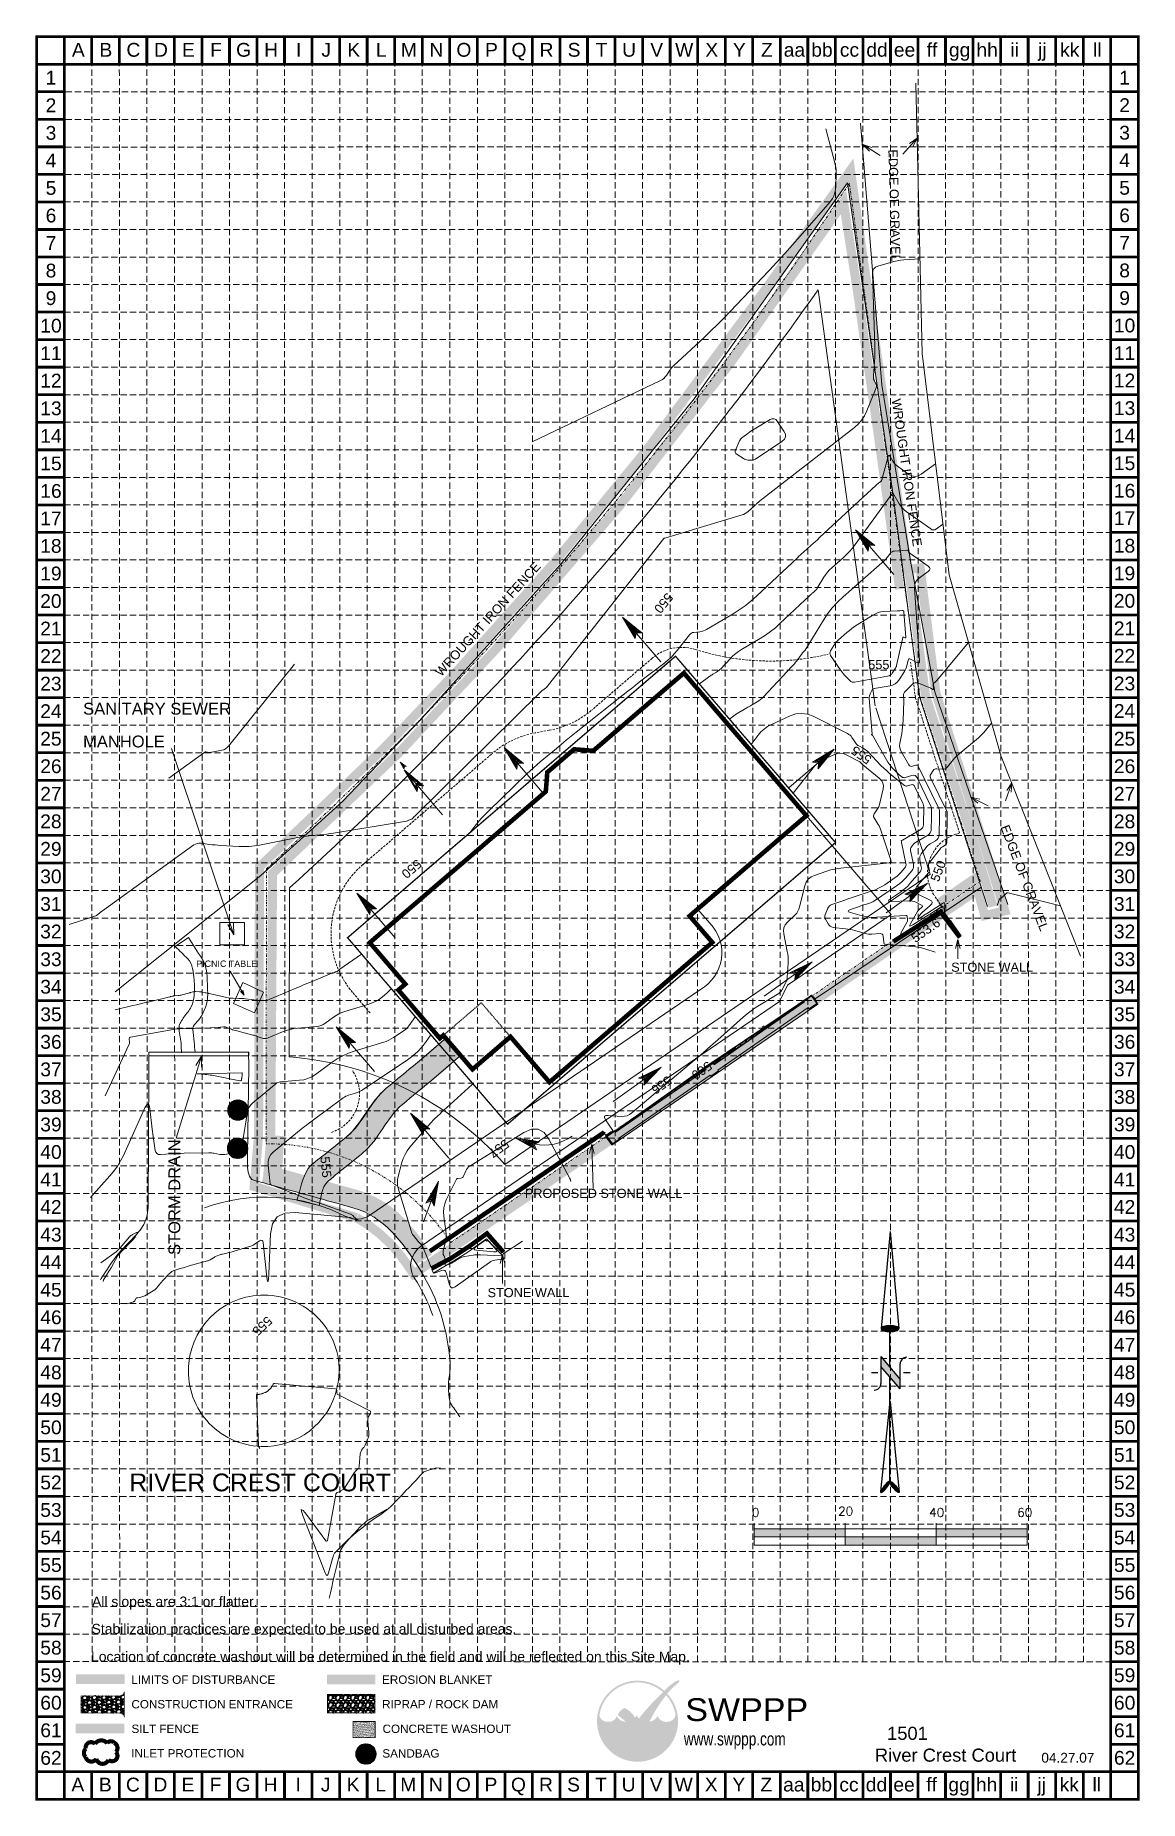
# Model space of a CAD drawing. Extents: x 9949 to 10192, y 9856 to 10244.
import ezdxf
from ezdxf.enums import TextEntityAlignment as Align

# ---------------------------------------------------------------- set-up
doc = ezdxf.new("R2010")
doc.units = 0
doc.header["$MEASUREMENT"] = 0
for name, pattern in [('ACAD_ISO02W100', [15, 12, -3]), ('DASHED', [0.75, 0.5, -0.25]), ('DIVIDE', [1.25, 0.5, -0.25, 0, -0.25, 0, -0.25]), ('HIDDEN', [0.375, 0.25, -0.125])]:
    doc.linetypes.add(name, pattern=pattern)
doc.layers.get('0').update_dxf_attribs({"lineweight": 0})
for name, color, linetype, lineweight in [('10', 7, 'Continuous', 0), ('21', 7, 'Continuous', 0), ('26', 7, 'Continuous', 0), ('27', 7, 'Continuous', 0), ('29', 7, 'Continuous', 0), ('31', 7, 'Continuous', 0), ('33', 7, 'Continuous', 0), ('42', 7, 'Continuous', 0), ('47', 7, 'Continuous', 0), ('5', 7, 'Continuous', 0), ('52', 7, 'Continuous', 0), ('53', 7, 'Continuous', 0), ('6', 7, 'Continuous', 0), ('60', 7, 'Continuous', 0), ('7', 7, 'Continuous', 0), ('9', 7, 'Continuous', 0)]:
    doc.layers.add(name, color=color, linetype=linetype, lineweight=lineweight)
for name, color, linetype in [('BASE', 7, 'Continuous'), ('EROSION BLANKETS', 84, 'Continuous'), ('GRID', 254, 'HIDDEN'), ('LEGEND', 7, 'Continuous'), ('LIMITS OF DISTURBANCE', 1, 'DASHED'), ('LOGO', 7, 'Continuous'), ('NARROW', 7, 'Continuous'), ('SILT FENCE', 200, 'Continuous')]:
    doc.layers.add(name, color=color, linetype=linetype)
doc.styles.add('L120', font='simplex.shx', dxfattribs={"height": 4.8})
doc.styles.add("L200'", font='ARIAL.TTF', dxfattribs={"height": 0.001969})
doc.styles.add('LOGO1', font='ROCKEB.TTF', dxfattribs={"height": 25})
doc.styles.get("Standard").update_dxf_attribs({"font": 'ARIAL.TTF'})

msp = doc.modelspace()

# ---------------------------------------------------------------- texts
at = {"insert": (10149.38, 9871.79), "char_height": 2.88, "width": 34.9192, "attachment_point": 2}
msp.add_mtext('1501                River Crest Court', dxfattribs=at)
at = {"layer": '10', "color": 7, "linetype": 'Continuous', "lineweight": 0}
msp.add_text('RIVER CREST COURT', height=3.9, dxfattribs=at).set_placement((9998.75, 9925.49), align=Align.MIDDLE)
at = {"layer": '27', "color": 7, "linetype": 'Continuous', "lineweight": 0}
for s, rotation, p in [('EDGE OF GRAVEL', 271.5488, (10138.15, 10206.13)), ('WROUGHT IRON FENCE', 278.2369, (10140.87, 10147.44)), ('WROUGHT IRON FENCE', 47.7003, (10048.77, 10115.24)), ('EDGE OF GRAVEL', 290.9263, (10166.76, 10058.36))]:
    msp.add_text(s, height=2, rotation=rotation, dxfattribs=at).set_placement(p, align=Align.MIDDLE)
for s, height, p in [('PICNIC TABLE', 1.4, (9991.37, 10039.5)), ('STONE WALL', 2, (10159.62, 10038.73)), ('PROPOSED STONE WALL', 2, (10074.22, 9989.03)), ('STONE WALL', 2, (10057.72, 9967.21))]:
    msp.add_text(s, height=height, dxfattribs=at).set_placement(p, align=Align.MIDDLE)
at = {"layer": '52', "color": 7, "linetype": 'Continuous', "lineweight": 0}
for s, p in [('SANITARY SEWER', (9959.82, 10096.84)), ('MANHOLE', (9959.82, 10089.64))]:
    msp.add_text(s, height=2.6, dxfattribs=at).set_placement(p, align=Align.TOP_LEFT)
at = {"layer": '53', "color": 7, "linetype": 'Continuous', "lineweight": 0}
msp.add_text('STORM DRAIN ', height=2.6, rotation=90, dxfattribs=at).set_placement((9978.58, 9975.47), align=Align.TOP_LEFT)
at = {"layer": '7', "color": 35, "linetype": 'Continuous', "lineweight": 0}
for s, rotation, p in [('550', 231.056, (10087.42, 10118.75)), ('555', 144.2628, (10130.86, 10085.35)), ('550', 220.1468, (10032.03, 10060.31)), ('550', 68.7719, (10147.76, 10059.87)), ('553.6', 35.1782, (10145.02, 10046.84)), ('556', 215.1781, (10086.98, 10012.82)), ('560', 215.1781, (10095.81, 10016.03)), ('557', 215.1781, (10051.22, 9998.87)), ('555', 275.8571, (10013.17, 9994.8)), ('555', 222.5401, (9999.2, 9959.86))]:
    msp.add_text(s, height=2, rotation=rotation, dxfattribs=at).set_placement(p, align=Align.MIDDLE)
msp.add_text('555', height=2, dxfattribs=at).set_placement((10134.72, 10105.2), align=Align.MIDDLE)
at = {"layer": 'BASE'}
for s, height, p in [('A', 3.03, (9958.77, 10240.36)), ('B', 3.03, (9964.82, 10240.36)), ('C', 3.03, (9970.87, 10240.36)), ('D', 3.03, (9976.93, 10240.36)), ('E', 3.03, (9982.98, 10240.36)), ('F', 3.03, (9989.03, 10240.36)), ('G', 3.03, (9995.09, 10240.36)), ('H', 3.03, (10001.14, 10240.36)), ('I', 3.03, (10007.19, 10240.36)), ('J', 3.03, (10013.25, 10240.36)), ('K', 3.03, (10019.3, 10240.36)), ('L', 3.03, (10025.35, 10240.36)), ('M', 3.03, (10031.41, 10240.36)), ('N', 3.03, (10037.46, 10240.36)), ('O', 3.03, (10043.51, 10240.36)), ('P', 3.03, (10049.57, 10240.36)), ('Q', 3.03, (10055.62, 10240.36)), ('R', 3.03, (10061.67, 10240.36)), ('S', 3.03, (10067.73, 10240.36)), ('T', 3.03, (10073.78, 10240.36)), ('U', 3.03, (10079.83, 10240.36)), ('V', 3.03, (10085.89, 10240.36)), ('W', 3.03, (10091.94, 10240.36)), ('X', 3.03, (10097.99, 10240.36)), ('Y', 3.03, (10104.05, 10240.36)), ('Z', 3.03, (10110.1, 10240.36)), ('aa', 3.027, (10116.15, 10240.36)), ('bb', 3.027, (10122.21, 10240.36)), ('cc', 3.027, (10128.26, 10240.36)), ('dd', 3.027, (10134.31, 10240.36)), ('ee', 3.027, (10140.37, 10240.36)), ('ff', 3.027, (10146.42, 10240.36)), ('gg', 3.027, (10152.47, 10240.36)), ('hh', 3.027, (10158.52, 10240.36)), ('ii', 3.027, (10164.58, 10240.36)), ('jj', 3.027, (10170.63, 10240.36)), ('kk', 3.027, (10176.68, 10240.36)), ('ll', 3.027, (10182.74, 10240.36)), ('1', 3.03, (9952.75, 10234.23)), ('1', 3.03, (9952.76, 10234.21)), ('1', 3.03, (10188.73, 10234.25)), ('2', 3.03, (9952.76, 10228.16)), ('2', 3.03, (10188.73, 10228.19)), ('3', 3.03, (9952.76, 10222.1)), ('3', 3.03, (10188.73, 10222.14)), ('4', 3.03, (9952.76, 10216.05)), ('4', 3.03, (10188.73, 10216.09)), ('5', 3.03, (9952.76, 10210)), ('5', 3.03, (10188.73, 10210.03)), ('6', 3.03, (9952.76, 10203.94)), ('6', 3.03, (10188.73, 10203.98)), ('7', 3.03, (9952.76, 10197.89)), ('7', 3.03, (10188.73, 10197.93)), ('8', 3.03, (9952.76, 10191.84)), ('8', 3.03, (10188.73, 10191.87)), ('9', 3.03, (9952.76, 10185.78)), ('9', 3.03, (10188.73, 10185.82)), ('10', 3.027, (9952.76, 10179.73)), ('10', 3.027, (10188.73, 10179.77)), ('11', 3.027, (9952.76, 10173.68)), ('11', 3.027, (10188.73, 10173.71)), ('12', 3.027, (9952.75, 10167.65)), ('12', 3.027, (10188.72, 10167.69)), ('13', 3.027, (9952.76, 10161.57)), ('13', 3.027, (10188.73, 10161.61)), ('14', 3.027, (9952.76, 10155.52)), ('14', 3.027, (10188.73, 10155.55)), ('15', 3.027, (9952.76, 10149.46)), ('15', 3.027, (10188.73, 10149.5)), ('16', 3.027, (9952.76, 10143.41)), ('16', 3.027, (10188.73, 10143.45)), ('17', 3.027, (9952.74, 10137.37)), ('17', 3.027, (10188.71, 10137.41)), ('18', 3.027, (9952.74, 10131.32)), ('18', 3.027, (10188.71, 10131.36)), ('19', 3.027, (9952.74, 10125.27)), ('19', 3.027, (10188.71, 10125.3)), ('20', 3.027, (9952.74, 10119.21)), ('20', 3.027, (10188.71, 10119.25)), ('21', 3.027, (9952.74, 10113.16)), ('21', 3.027, (10188.71, 10113.2)), ('22', 3.027, (9952.74, 10107.11)), ('22', 3.027, (10188.71, 10107.15)), ('23', 3.027, (9952.74, 10101.05)), ('23', 3.027, (10188.71, 10101.09)), ('24', 3.027, (9952.74, 10095)), ('24', 3.027, (10188.71, 10095.04)), ('25', 3.027, (9952.74, 10088.95)), ('25', 3.027, (10188.72, 10088.95)), ('26', 3.027, (9952.74, 10082.9)), ('26', 3.027, (10188.72, 10082.9)), ('27', 3.027, (9952.74, 10076.84)), ('27', 3.027, (10188.72, 10076.85)), ('28', 3.027, (9952.74, 10070.79)), ('28', 3.027, (10188.72, 10070.79)), ('29', 3.027, (9952.74, 10064.74)), ('29', 3.027, (10188.72, 10064.74)), ('30', 3.027, (9952.74, 10058.68)), ('30', 3.027, (10188.72, 10058.69)), ('31', 3.027, (9952.74, 10052.63)), ('31', 3.027, (10188.72, 10052.63)), ('32', 3.027, (9952.74, 10046.58)), ('32', 3.027, (10188.72, 10046.58)), ('33', 3.027, (9952.76, 10040.48)), ('33', 3.027, (10188.74, 10040.49)), ('34', 3.027, (9952.76, 10034.43)), ('34', 3.027, (10188.74, 10034.43)), ('35', 3.027, (9952.76, 10028.38)), ('35', 3.027, (10188.74, 10028.38)), ('36', 3.027, (9952.76, 10022.32)), ('36', 3.027, (10188.74, 10022.33)), ('37', 3.027, (9952.76, 10016.27)), ('37', 3.027, (10188.74, 10016.27)), ('38', 3.027, (9952.76, 10010.22)), ('38', 3.027, (10188.74, 10010.22)), ('39', 3.027, (9952.76, 10004.16)), ('39', 3.027, (10188.74, 10004.17)), ('40', 3.027, (9952.76, 9998.11)), ('40', 3.027, (10188.74, 9998.11)), ('41', 3.027, (9952.76, 9992.06)), ('41', 3.027, (10188.74, 9992.06)), ('42', 3.027, (9952.75, 9986.03)), ('42', 3.027, (10188.73, 9986.03)), ('43', 3.027, (9952.76, 9979.95)), ('43', 3.027, (10188.74, 9979.95)), ('44', 3.027, (9952.76, 9973.9)), ('44', 3.027, (10188.74, 9973.9)), ('45', 3.027, (9952.76, 9967.84)), ('45', 3.027, (10188.74, 9967.85)), ('46', 3.027, (9952.76, 9961.79)), ('46', 3.027, (10188.74, 9961.8)), ('47', 3.027, (9952.76, 9955.74)), ('47', 3.027, (10188.74, 9955.74)), ('48', 3.027, (9952.76, 9949.68)), ('48', 3.027, (10188.74, 9949.69)), ('49', 3.027, (9952.76, 9943.64)), ('49', 3.027, (10188.74, 9943.65)), ('50', 3.027, (9952.76, 9937.59)), ('50', 3.027, (10188.74, 9937.6)), ('51', 3.027, (9952.76, 9931.54)), ('51', 3.027, (10188.74, 9931.54)), ('52', 3.027, (9952.76, 9925.49)), ('52', 3.027, (10188.74, 9925.49)), ('53', 3.027, (9952.76, 9919.43)), ('53', 3.027, (10188.74, 9919.44)), ('54', 3.027, (9952.76, 9913.38)), ('54', 3.027, (10188.74, 9913.38)), ('55', 3.027, (9952.76, 9907.33)), ('55', 3.027, (10188.74, 9907.33)), ('56', 3.027, (9952.76, 9901.27)), ('56', 3.027, (10188.74, 9901.28)), ('57', 3.027, (9952.76, 9895.22)), ('57', 3.027, (10188.74, 9895.22)), ('58', 3.027, (9952.76, 9889.17)), ('58', 3.027, (10188.74, 9889.17)), ('59', 3.027, (9952.76, 9883.11)), ('59', 3.027, (10188.74, 9883.12)), ('60', 3.027, (9952.76, 9877.06)), ('60', 3.027, (10188.74, 9877.06)), ('61', 3.027, (9952.76, 9871.01)), ('61', 3.027, (10188.74, 9871.01)), ('62', 3.027, (9952.76, 9864.95)), ('62', 3.027, (10188.74, 9864.96)), ('A', 3.03, (9958.65, 9859.08)), ('B', 3.03, (9964.7, 9859.08)), ('C', 3.03, (9970.76, 9859.08)), ('D', 3.03, (9976.81, 9859.08)), ('E', 3.03, (9982.86, 9859.08)), ('F', 3.03, (9988.92, 9859.08)), ('G', 3.03, (9994.97, 9859.08)), ('H', 3.03, (10001.02, 9859.08)), ('I', 3.03, (10007.08, 9859.08)), ('J', 3.03, (10013.13, 9859.08)), ('K', 3.03, (10019.18, 9859.08)), ('L', 3.03, (10025.23, 9859.08)), ('M', 3.03, (10031.29, 9859.08)), ('N', 3.03, (10037.34, 9859.08)), ('O', 3.03, (10043.39, 9859.08)), ('P', 3.03, (10049.45, 9859.08)), ('Q', 3.03, (10055.5, 9859.08)), ('R', 3.03, (10061.55, 9859.08)), ('S', 3.03, (10067.61, 9859.08)), ('T', 3.03, (10073.66, 9859.08)), ('U', 3.03, (10079.71, 9859.08)), ('V', 3.03, (10085.77, 9859.08)), ('W', 3.03, (10091.82, 9859.08)), ('X', 3.03, (10097.87, 9859.08)), ('Y', 3.03, (10103.93, 9859.08)), ('Z', 3.03, (10109.98, 9859.08)), ('aa', 3.027, (10116.03, 9859.08)), ('bb', 3.027, (10122.09, 9859.08)), ('cc', 3.027, (10128.14, 9859.08)), ('dd', 3.027, (10134.19, 9859.08)), ('ee', 3.027, (10140.25, 9859.08)), ('ff', 3.027, (10146.3, 9859.08)), ('gg', 3.027, (10152.35, 9859.08)), ('hh', 3.027, (10158.41, 9859.08)), ('ii', 3.027, (10164.46, 9859.08)), ('jj', 3.027, (10170.51, 9859.08)), ('kk', 3.027, (10176.57, 9859.08)), ('ll', 3.027, (10182.62, 9859.08))]:
    msp.add_text(s, height=height, dxfattribs=at).set_placement(p, align=Align.MIDDLE_CENTER)
at = {"layer": 'BASE', "color": 7, "style": "L200'"}
for s, p in [('All slopes are 3:1 or flatter.', (9961.78, 9898.21)), ('Stabilization practices are expected to be used at all disturbed areas.', (9961.68, 9892.21)), ('Location of concrete washout will be determined in the field and will be reflected on this Site Map.', (9961.56, 9886.11))]:
    msp.add_text(s, height=2.1899, dxfattribs=at).set_placement(p)
at = {"layer": 'BASE'}
msp.add_text('04.27.07', height=2.145, dxfattribs=at).set_placement((10176.26, 9863.91), align=Align.CENTER)
at = {"layer": 'LEGEND', "style": "L200'"}
for s, height, p in [('LIMITS OF DISTURBANCE', 1.8374, (9970.41, 9881.22)), ('EROSION BLANKET ', 1.8374, (10025.53, 9881.22)), ('CONSTRUCTION ENTRANCE', 1.8374, (9970.44, 9875.82)), ('RIPRAP / ROCK DAM', 1.8374, (10025.53, 9875.83)), ('SILT FENCE', 1.837, (9970.45, 9870.42)), ('CONCRETE WASHOUT', 1.8374, (10025.64, 9870.42)), ('INLET PROTECTION', 1.8374, (9970.4, 9865.03)), ('SANDBAG', 1.837, (10025.59, 9865.01))]:
    msp.add_text(s, height=height, dxfattribs=at).set_placement(p)

# ---------------------------------------------------------------- blocks, each defined once
blk = doc.blocks.new('washout')
at = {"layer": 'BASE'}
h = blk.add_hatch(dxfattribs=at)
h.set_pattern_fill('AR-SAND', color=30, scale=1.29438, style=0)
h.set_pattern_definition([(37.5, (1095.3101, -97.0785), (-0.0815373, 2.494042), [0, -1.9674576, 0, -2.200446, 0, -2.1033675]), (7.5, (1095.31, -97.0785), (2.290764, 3.652929), [0, -1.0613916, 0, -1.7733006, 0, -0.6795495]), (327.5, (1093.718, -97.0785), (4.030883, 0.007325), [0, -0.64719, 0, -2.329884, 0, -3.041793]), (317.5, (1093.718, -97.0785), (3.89107, 1.136046), [0, -0.323595, 0, -1.5273684, 0, -1.747413])])
h.paths.add_polyline_path([(44.3, 0), (44.3, 32.4), (0, 32.4), (0, 0)])
at = {"layer": 'BASE', "color": 30, "linetype": 'ACAD_ISO02W100', "const_width": 1.62}
blk.add_lwpolyline([(0, 0), (44.3, 0), (44.3, 32.4), (0, 32.4)], close=True, dxfattribs=at)
blk = doc.blocks.new('North Arrow')
at = {"layer": 'NARROW'}
for p, q in [((32.43, 3.06), (32.43, 4.63)), ((0, 0), (22.36, 2)), ((0, 0), (22.33, -2.02)), ((28.77, -2.09), (34.02, 2.32)), ((36.18, 2.33), (30.46, 2.33)), ((36.16, 2.32), (31.04, -2.09)), ((39.1, 0.01), (59.96, 2.11)), ((31.2, -0.05), (21.66, -0.05)), ((21.66, -0.05), (21.66, -0.05)), ((28.77, -2.09), (34.95, -2.09)), ((32.43, -4.26), (32.43, -2.8)), ((57.45, -0.05), (33.41, -0.05)), ((59.83, -2.14), (39.04, -0.01)), ((57.69, -0.03), (57.77, -0.01)), ((57.77, -0.05), (57.69, -0.03))]:
    blk.add_line(p, q, dxfattribs=at)
blk.add_lwpolyline([(22.36, -2.03), (22.59, -1.93, 0.091577), (22.87, -1.44, 0.048306), (23.03, -0.75), (23.07, -0.01), (23.01, 0.82, 0.048306), (22.87, 1.42, 0.091577), (22.59, 1.91), (22.36, 2.01), (22.14, 1.91, 0.091577), (21.86, 1.42, 0.048306), (21.72, 0.82), (21.66, -0.01), (21.72, -0.83, 0.048306), (21.86, -1.44, 0.091577), (22.14, -1.93)], format="xyb", close=True, dxfattribs=at)
for points in [[(57.46, -0.03), (57.44, 0.08, -0.066818), (57.67, 0.47, -0.03073), (58.01, 0.84), (58.52, 1.29), (59.07, 1.7, -0.03073), (59.5, 1.95, -0.066818), (59.93, 2.1), (60.04, 2.06)], [(60.04, 2.06), (60.05, 1.95, -0.066818), (59.82, 1.56, -0.03073), (59.43, 1.14), (58.97, 0.74), (58.42, 0.33, -0.03073), (57.99, 0.08, -0.036692), (57.76, -0.02)], [(57.46, -0.04), (57.44, -0.15, 0.066818), (57.67, -0.54, 0.03073), (58.01, -0.9), (58.52, -1.36), (59.07, -1.77, 0.03073), (59.5, -2.02, 0.066818), (59.93, -2.17), (60.04, -2.13)], [(60.04, -2.13), (60.05, -2.01, 0.066818), (59.82, -1.63, 0.03073), (59.43, -1.2), (58.97, -0.8), (58.42, -0.4, 0.03073), (57.99, -0.15, 0.036692), (57.76, -0.05)]]:
    blk.add_lwpolyline(points, format="xyb", dxfattribs=at)
for centre, start, end in [((30.46, 3.86), 178.8769, 270), ((34.95, -3.62), 358.8769, 90)]:
    blk.add_arc(centre, 1.53, start, end, dxfattribs=at)
for points in [[(23.03, -0.76), (21.67, -0.05), (23.07, -0.05), (21.72, 0.82)], [(23.07, -0.05), (21.72, 0.82), (23.02, 0.75), (21.85, 1.42)], [(23.02, 0.75), (21.85, 1.42), (22.87, 1.44), (22.14, 1.91)], [(22.87, 1.44), (22.14, 1.91), (22.59, 1.91), (22.36, 2)], [(31.05, -2.09), (36.15, 2.36), (28.75, -2.06), (34.01, 2.36)], [(57.44, 0.08), (57.7, -0.01), (57.5, 0.21), (57.77, -0.01)], [(57.45, -0.04), (57.69, -0.02), (57.44, 0.08), (57.7, -0.01)], [(57.5, 0.21), (57.77, -0.01), (57.6, 0.39), (57.94, 0.06)], [(57.6, 0.39), (57.94, 0.06), (57.68, 0.5), (58.07, 0.13)], [(57.68, 0.5), (58.07, 0.13), (57.84, 0.66), (58.29, 0.26)], [(57.84, 0.66), (58.29, 0.26), (58.03, 0.86), (58.52, 0.41)], [(58.03, 0.86), (58.52, 0.41), (58.26, 1.07), (58.73, 0.57)], [(58.26, 1.07), (58.73, 0.57), (58.52, 1.3), (59.05, 0.81)], [(58.52, 1.3), (59.05, 0.81), (58.7, 1.42), (59.26, 0.99)], [(59.26, 1), (58.69, 1.42), (59.45, 1.15), (59, 1.65)], [(59.45, 1.15), (59, 1.65), (59.62, 1.34), (59.28, 1.82)], [(59.62, 1.34), (59.28, 1.82), (59.81, 1.55), (59.49, 1.95)], [(59.81, 1.55), (59.49, 1.95), (59.93, 1.73), (59.69, 2.04)], [(59.93, 1.73), (59.69, 2.04), (60.05, 1.94), (59.93, 2.1)], [(60.05, 1.94), (59.93, 2.1), (60.04, 2.06)], [(22.87, -1.44), (21.72, -0.87), (23.03, -0.76), (21.67, -0.05)], [(22.58, -1.93), (21.86, -1.45), (22.87, -1.44), (21.72, -0.87)], [(22.36, -2.01), (22.14, -1.93), (22.58, -1.93), (21.86, -1.45)], [(57.44, -0.14), (57.69, -0.02), (57.45, -0.04), (57.69, -0.02)], [(57.46, -0.19), (57.7, -0.03), (57.44, -0.14), (57.69, -0.02)], [(57.53, -0.33), (57.76, -0.05), (57.46, -0.19), (57.7, -0.03)], [(57.63, -0.48), (57.9, -0.1), (57.53, -0.33), (57.76, -0.05)], [(57.78, -0.66), (58.09, -0.2), (57.63, -0.48), (57.9, -0.1)], [(57.97, -0.87), (58.34, -0.35), (57.78, -0.66), (58.09, -0.2)], [(58.24, -1.11), (58.61, -0.54), (57.97, -0.87), (58.34, -0.35)], [(58.61, -1.43), (58.93, -0.77), (58.24, -1.11), (58.61, -0.54)], [(58.91, -1.64), (59.2, -1), (58.61, -1.43), (58.93, -0.77)], [(59.12, -1.79), (59.57, -1.36), (58.92, -1.65), (59.2, -1.01)], [(59.35, -1.93), (59.81, -1.62), (59.12, -1.79), (59.57, -1.36)], [(59.54, -1.32), (59.41, -1.18), (59.21, -1.01)], [(59.58, -2.05), (59.93, -1.79), (59.35, -1.93), (59.81, -1.62)], [(59.78, -2.13), (60.05, -2.01), (59.58, -2.05), (59.93, -1.79)], [(59.92, -2.17), (60.04, -2.13), (59.78, -2.13), (60.05, -2.01)]]:
    blk.add_solid(points, dxfattribs=at)
blk = doc.blocks.new('A$C0FA167AC')
h = blk.add_hatch(color=7)
h.paths.add_polyline_path([(20.53, 1.8), (20.53, 3.6), (0.53, 3.6), (0.53, 1.8)])
h.paths.add_polyline_path([(20.53, 1.8), (20.53, 0), (40.53, 0), (40.53, 1.8)])
h.paths.add_polyline_path([(40.53, 3.6), (40.53, 1.8), (60.53, 1.8), (60.53, 3.6)])
at = {"color": 7}
for p, q in [((0.53, 3.6), (0.53, 4.8)), ((20.53, 3.6), (20.53, 4.8)), ((40.53, 3.6), (40.53, 4.8)), ((60.53, 3.6), (60.53, 4.8)), ((0.53, 3.6), (20.53, 3.6)), ((0.53, 3.6), (0.53, 0)), ((0.53, 1.8), (60.53, 1.8)), ((0.53, 0), (20.53, 0)), ((20.53, 3.6), (60.53, 3.6)), ((20.53, 3.6), (20.53, 0)), ((20.53, 0), (60.53, 0)), ((40.53, 3.6), (40.53, 0)), ((60.53, 3.6), (60.53, 0))]:
    blk.add_line(p, q, dxfattribs=at)
at = {"color": 7, "style": 'L120'}
for s, p in [('0', (0, 6.23)), ('20', (18.96, 6.53)), ('40', (38.97, 6.23)), ('60', (58.33, 6.23))]:
    blk.add_text(s, height=1.92, dxfattribs=at).set_placement(p)
blk = doc.blocks.new('A$C04273513')
at = {"layer": '6', "linetype": 'Continuous', "lineweight": 0}
h = blk.add_hatch(dxfattribs=at)
h.set_pattern_fill('ANSI31', color=2, style=0)
h.set_pattern_definition([(45, (-10019.72109, -9863.48111), (-0.0883883476, 0.0883883476), [])])
edge = h.paths.add_edge_path()
edge.add_arc((2.24, 2.24), 2.24, 0, 360)
at = {"layer": '6', "color": 2, "linetype": 'Continuous', "lineweight": 0}
blk.add_circle((2.24, 2.24), 2.24, dxfattribs=at)
blk = doc.blocks.new('new logo')
at = {"layer": 'LOGO'}
h = blk.add_hatch(color=170, dxfattribs=at)
h.paths.add_polyline_path([(67.4, 44.1), (66.8, 44.7), (66.3, 45.2), (66, 45.8), (65.5, 46.4), (65.1, 47.2), (64.7, 47.9), (64.4, 48.5), (64.2, 49), (63.9, 49.6), (63.7, 50.1), (63.3, 51), (62.9, 52), (62.6, 52.8), (62.4, 53.3), (62.2, 53.7), (62.1, 54.2), (61.9, 54.7), (61.7, 55.2), (61.5, 55.7), (61.3, 56.3), (61, 56.8), (60.8, 57.4), (60.5, 57.9), (60.2, 58.5), (60, 59.1), (59.7, 59.6), (59.3, 60.2), (59, 60.8), (58.7, 61.3), (58.3, 61.9), (58, 62.4), (57.6, 62.9), (57.3, 63.4), (56.9, 63.9), (56.6, 64.3), (56.3, 64.7), (55.9, 65.1), (55.6, 65.5), (55.2, 65.9), (54.9, 66.2), (54, 66.2), (52.9, 66.3), (52, 66.5), (51.5, 66.6), (50.9, 66.8), (50.3, 67), (49.4, 67.4), (48.3, 67.9), (47.3, 68.6), (46.5, 69.3), (45.7, 70), (45, 70.8), (44.4, 71.5), (44, 72.2), (43.6, 72.7), (43.4, 72.9), (43.2, 73.2), (43.1, 73.4), (43, 73.5), (42.8, 73.7), (42.7, 73.7), (42.7, 73.8), (42.6, 73.8), (42.5, 73.7), (42.5, 73.6), (42.4, 73.5), (42.4, 73.4), (42.3, 73.2), (42.2, 72.8), (42, 72.1), (41.7, 71.5), (41.4, 70.9), (41, 70.3), (40.5, 69.8), (40, 69.2), (39.4, 68.7), (38.8, 68.2), (38.1, 67.7), (37.3, 67.3), (36.5, 66.9), (35.7, 66.6), (34.9, 66.3), (34, 66.1), (33, 66), (31.9, 65.9), (30.8, 65.9), (29.6, 65.9), (28.6, 66), (27.6, 66.1), (26.7, 66.4), (25.8, 66.7), (25, 67.1), (24.1, 67.6), (23.2, 68.2), (22.4, 68.9), (21.8, 69.5), (21.4, 69.9), (21, 70.4), (20.6, 70.9), (20.2, 71.5), (19.9, 72.1), (19.5, 72.9), (19.2, 73.8), (18.9, 74.8, -0.595729), (106.3, 106.8), (107, 107.5), (107.5, 108), (108.1, 108.6, 37.93689), (112.3, 104.5), (112.1, 104.2), (111.6, 103.7), (111.1, 103.1), (110.6, 102.5, -0.146449), (123.6, 75), (123.3, 74.5), (123.1, 74), (122.9, 73.5), (122.8, 73.1), (122.5, 72.4), (122.2, 71.7), (121.9, 71.1), (121.5, 70.5), (121.1, 70), (120.7, 69.5), (120.2, 69), (119.6, 68.6), (119, 68.1), (118.4, 67.7), (117.8, 67.4), (117.1, 67), (116.5, 66.7), (115.8, 66.5), (115, 66.3), (114.3, 66.1), (113.5, 66), (112.7, 65.9), (111.9, 65.8), (111.1, 65.8), (110.3, 65.8), (109.4, 65.9), (108.6, 66), (107.7, 66.2), (106.8, 66.4), (105.9, 66.7), (105.1, 67.1), (104.3, 67.5), (103.5, 68), (102.8, 68.6), (102.1, 69.3), (101.4, 70), (100.8, 70.7), (100.2, 71.4), (99.8, 72), (99.5, 72.5), (99.4, 72.8), (99.3, 73), (99.1, 73.2), (99, 73.4), (98.9, 73.5), (98.8, 73.6), (98.7, 73.6), (98.6, 73.6), (98.5, 73.5), (98.4, 73.4), (98.4, 73.3), (98.3, 73.2), (98.2, 73), (98.1, 72.8), (97.8, 72.4), (97.4, 71.8), (96.9, 71.1), (96.4, 70.5), (95.9, 70.1), (95.4, 69.6), (94.8, 69.1), (94.2, 68.6), (93.5, 68.2), (92.8, 67.7), (91.9, 67.3), (91, 66.9), (90.1, 66.6), (89.4, 66.4), (88.6, 66.2), (87.8, 66.1), (87.6, 65.6), (87.4, 65.1), (87.1, 64.4), (86.9, 63.8), (86.6, 63), (86.3, 62.2), (85.9, 61.3), (85.6, 60.4), (85.3, 59.5), (84.9, 58.6), (84.6, 57.7), (84.2, 56.7), (83.9, 55.8), (83.5, 54.9), (83.2, 54), (82.9, 53.2), (82.6, 52.4), (82.3, 51.6), (82.1, 51), (81.9, 50.3), (81.6, 49.8), (81.3, 48.9), (80.9, 48.1), (80.5, 47.3), (80.1, 46.6), (79.6, 45.9), (79.1, 45.4), (78.6, 44.8), (78.1, 44.3), (77.6, 43.9), (77, 43.5), (76.5, 43.1), (75.9, 42.8), (75.3, 42.6), (74.6, 42.3), (73.7, 42.1), (73, 41.9), (72.2, 41.9), (71.6, 42), (70.9, 42.2), (70.1, 42.5), (69.4, 42.8), (68.7, 43.1), (68, 43.5)])
h.paths.add_polyline_path([(71.8, 72), (70.7, 73.9), (70.1, 75.2), (69.7, 74.3), (68.7, 72.6), (67.9, 71.7), (67.9, 71.5), (68.1, 71.2), (68.3, 71), (68.4, 70.8), (68.5, 70.6), (68.7, 70.4), (68.8, 70.2), (68.9, 70.1), (69, 70), (69.1, 69.8), (69.3, 69.7), (69.4, 69.7), (69.5, 69.6), (69.6, 69.5), (69.7, 69.5), (69.8, 69.4), (69.9, 69.4), (70.1, 69.3), (70.2, 69.3), (70.3, 69.2), (70.4, 69.2), (70.5, 69.2), (70.6, 69.2), (70.8, 69.2), (70.9, 69.2), (71, 69.2), (71.1, 69.2), (71.2, 69.2), (71.3, 69.2), (71.4, 69.2), (71.5, 69.2), (71.6, 69.2), (71.7, 69.3), (71.8, 69.3), (71.9, 69.3), (72, 69.4), (72.1, 69.5), (72.2, 69.5), (72.3, 69.6), (72.5, 69.6), (72.6, 69.7), (72.7, 69.8), (72.8, 69.9), (72.9, 70), (73, 70.1), (73.1, 70.2), (73.2, 70.3), (73.3, 70.4), (72.5, 71.1)], flags=17)
blk.add_hatch(color=240, dxfattribs=at).paths.add_polyline_path([(117.7, 117.3), (118.9, 118.2), (119.8, 118.9), (120.6, 119.5), (121.3, 119.9), (121.9, 120.3), (122.4, 120.6), (122.8, 120.9), (123.1, 121.1), (123.4, 121.3), (123.7, 121.4), (124, 121.6), (124.2, 121.7), (124.4, 121.8), (124.6, 121.9), (124.8, 121.9), (125, 122), (125.2, 122.1), (125.4, 122.2), (125.6, 122.2), (125.8, 122.3), (125.9, 122.4), (126.1, 122.4), (126.3, 122.5), (126.4, 122.5), (126.6, 122.6), (126.7, 122.6), (126.8, 122.7), (126.9, 122.7), (127.1, 122.7), (127.2, 122.8), (127.3, 122.8), (127.4, 122.8), (127.5, 122.8), (127.6, 122.8), (127.7, 122.8), (127.8, 122.8), (127.9, 122.8), (128, 122.8), (128.1, 122.8), (128.1, 122.8), (128.2, 122.8), (128.3, 122.8), (128.4, 122.8), (128.4, 122.7), (128.5, 122.7), (128.5, 122.7), (128.6, 122.7), (128.6, 122.6), (128.7, 122.6), (128.7, 122.6), (128.7, 122.5), (128.7, 122.5), (128.8, 122.4), (128.8, 122.4), (128.8, 122.3), (128.8, 122.3), (128.8, 122.2), (128.8, 122.1), (128.8, 122.1), (128.8, 122), (128.8, 121.9), (128.8, 121.8), (128.8, 121.8), (128.8, 121.7), (128.8, 121.6), (128.7, 121.5), (128.7, 121.4), (128.7, 121.3), (128.6, 121.3), (128.6, 121.2), (128.5, 121.1), (128.4, 121), (128.4, 120.8), (128.3, 120.7), (128.2, 120.6), (128.1, 120.4), (128, 120.3), (127.8, 120.1), (127.7, 120), (127.6, 119.8), (127.4, 119.6), (127.3, 119.4), (127.1, 119.2), (126.8, 119), (126.6, 118.8), (126.3, 118.5), (125.9, 118.2), (125.5, 117.9), (125.1, 117.5), (124.6, 117), (124, 116.6), (123.5, 116.1), (122.9, 115.6), (122.3, 115.1), (121.7, 114.5), (121.1, 114), (120.6, 113.5), (120, 113), (119.5, 112.5), (119, 112), (118.5, 111.5), (118, 111), (117.5, 110.5), (117, 109.9), (116.5, 109.4), (116, 108.8), (115.5, 108.3), (115, 107.7), (114.5, 107.1), (114, 106.6), (113.5, 106), (113, 105.4), (112.5, 104.8), (112.1, 104.2), (111.6, 103.7), (111.1, 103.1), (110.6, 102.4), (110.1, 101.8), (109.6, 101.1), (109, 100.4), (108.5, 99.7), (107.9, 98.9), (107.3, 98.1), (106.7, 97.3), (106, 96.4), (105.4, 95.6), (104.8, 94.7), (104.2, 93.9), (103.6, 93.1), (103.1, 92.3), (102.5, 91.5), (102, 90.6), (101.4, 89.8), (100.9, 89), (100.3, 88.2), (99.8, 87.3), (99.2, 86.5), (98.6, 85.6), (98.1, 84.7), (97.5, 83.8), (96.9, 82.9), (96.4, 82), (95.9, 81.1), (95.4, 80.3), (94.9, 79.5), (94.5, 78.7), (94, 78), (93.6, 77.2), (93.2, 76.5), (92.8, 75.8), (92.4, 75), (92, 74.3), (91.6, 73.5), (91.2, 72.8), (90.8, 72), (90.4, 71.3), (90, 70.6), (89.6, 69.9), (89.3, 69.3), (89, 68.7), (88.8, 68.2), (88.5, 67.7), (88.3, 67.3), (88.1, 66.9), (88, 66.5), (87.8, 66.1), (87.6, 65.6), (87.4, 65.1), (87.1, 64.4), (86.9, 63.8), (86.6, 63), (86.3, 62.2), (85.9, 61.3), (85.6, 60.4), (85.3, 59.5), (84.9, 58.6), (84.6, 57.7), (84.2, 56.7), (83.9, 55.8), (83.5, 54.9), (83.2, 54), (82.9, 53.2), (82.6, 52.4), (82.3, 51.6), (82.1, 51), (81.9, 50.3), (81.6, 49.8), (81.4, 49.2), (81.2, 48.7), (81, 48.3), (80.8, 47.9), (80.6, 47.5), (80.4, 47.1), (80.2, 46.7), (80, 46.4), (79.7, 46.1), (79.5, 45.8), (79.2, 45.5), (79, 45.2), (78.7, 44.9), (78.5, 44.7), (78.2, 44.4), (78, 44.2), (77.7, 44), (77.4, 43.8), (77.2, 43.6), (76.9, 43.4), (76.6, 43.2), (76.3, 43), (76, 42.9), (75.7, 42.7), (75.5, 42.6), (75.2, 42.5), (74.9, 42.4), (74.6, 42.3), (74.3, 42.2), (74, 42.1), (73.8, 42.1), (73.5, 42), (73.2, 42), (73, 41.9), (72.7, 41.9), (72.5, 41.9), (72.2, 41.9), (72, 42), (71.8, 42), (71.5, 42.1), (71.3, 42.1), (71.1, 42.2), (70.8, 42.2), (70.6, 42.3), (70.4, 42.4), (70.1, 42.5), (69.9, 42.6), (69.6, 42.7), (69.4, 42.8), (69.2, 42.9), (68.9, 43), (68.7, 43.1), (68.5, 43.2), (68.2, 43.4), (68, 43.6), (67.8, 43.7), (67.6, 43.9), (67.4, 44.1), (67.2, 44.3), (67, 44.5), (66.8, 44.7), (66.6, 44.9), (66.5, 45.1), (66.3, 45.4), (66.1, 45.6), (65.9, 45.9), (65.7, 46.2), (65.4, 46.6), (65.2, 47), (65, 47.4), (64.7, 47.9), (64.4, 48.5), (64.2, 49), (63.9, 49.6), (63.7, 50.1), (63.4, 50.7), (63.2, 51.3), (63, 51.8), (62.8, 52.3), (62.6, 52.8), (62.4, 53.3), (62.2, 53.7), (62.1, 54.2), (61.9, 54.7), (61.7, 55.2), (61.5, 55.7), (61.3, 56.3), (61, 56.8), (60.8, 57.4), (60.5, 57.9), (60.2, 58.5), (60, 59.1), (59.7, 59.6), (59.3, 60.2), (59, 60.8), (58.7, 61.3), (58.3, 61.9), (58, 62.4), (57.6, 62.9), (57.3, 63.4), (56.9, 63.9), (56.6, 64.3), (56.3, 64.7), (55.9, 65.1), (55.6, 65.5), (55.2, 65.9), (54.9, 66.3), (54.5, 66.6), (54.1, 67), (53.7, 67.4), (53.3, 67.8), (52.8, 68.1), (52.4, 68.5), (51.9, 68.9), (51.4, 69.3), (50.9, 69.7), (50.5, 70), (50, 70.4), (49.5, 70.8), (49.1, 71.1), (48.7, 71.5), (48.2, 71.8), (47.8, 72.1), (47.5, 72.4), (47.1, 72.7), (46.8, 72.9), (46.6, 73.1), (46.3, 73.3), (46.1, 73.5), (45.9, 73.6), (45.7, 73.8), (45.6, 73.9), (45.5, 74), (45.3, 74.2), (45.2, 74.3), (45.1, 74.4), (45, 74.6), (45, 74.7), (44.9, 74.8), (44.8, 75), (44.8, 75.1), (44.8, 75.2), (44.7, 75.4), (44.7, 75.5), (44.7, 75.7), (44.7, 75.8), (44.7, 76), (44.7, 76.1), (44.7, 76.3), (44.8, 76.4), (44.8, 76.6), (44.9, 76.7), (44.9, 76.9), (45, 77.1), (45.1, 77.2), (45.2, 77.4), (45.3, 77.6), (45.4, 77.8), (45.6, 78), (45.7, 78.2), (45.9, 78.5), (46.1, 78.7), (46.3, 79), (46.6, 79.3), (46.8, 79.5), (47.1, 79.8), (47.3, 80.1), (47.6, 80.4), (47.9, 80.7), (48.2, 81), (48.5, 81.3), (48.8, 81.6), (49.2, 81.9), (49.5, 82.2), (49.8, 82.5), (50.1, 82.7), (50.4, 83), (50.7, 83.2), (51, 83.4), (51.2, 83.6), (51.5, 83.8), (51.7, 83.9), (51.9, 84.1), (52.1, 84.2), (52.2, 84.3), (52.4, 84.4), (52.5, 84.5), (52.7, 84.5), (52.8, 84.6), (53, 84.6), (53.1, 84.6), (53.2, 84.7), (53.3, 84.7), (53.5, 84.7), (53.6, 84.7), (53.7, 84.7), (53.8, 84.7), (54, 84.7), (54.1, 84.6), (54.2, 84.6), (54.3, 84.5), (54.5, 84.5), (54.6, 84.4), (54.7, 84.4), (54.9, 84.3), (55, 84.2), (55.2, 84.1), (55.3, 84.1), (55.5, 84), (55.7, 83.9), (55.9, 83.7), (56.1, 83.6), (56.4, 83.4), (56.7, 83.2), (57, 83), (57.3, 82.8), (57.7, 82.5), (58, 82.3), (58.4, 82), (58.8, 81.7), (59.2, 81.4), (59.6, 81.1), (60, 80.8), (60.4, 80.5), (60.8, 80.2), (61.2, 79.9), (61.5, 79.6), (61.9, 79.3), (62.3, 78.9), (62.6, 78.6), (63, 78.3), (63.3, 77.9), (63.7, 77.5), (64, 77.2), (64.3, 76.8), (64.6, 76.4), (64.9, 76), (65.2, 75.6), (65.5, 75.2), (65.8, 74.8), (66.1, 74.4), (66.4, 74), (66.7, 73.6), (66.9, 73.2), (67.2, 72.8), (67.4, 72.5), (67.6, 72.1), (67.8, 71.8), (67.9, 71.5), (68.1, 71.2), (68.3, 71), (68.4, 70.8), (68.5, 70.6), (68.7, 70.4), (68.8, 70.2), (68.9, 70.1), (69, 70), (69.1, 69.8), (69.3, 69.7), (69.4, 69.7), (69.5, 69.6), (69.6, 69.5), (69.7, 69.5), (69.8, 69.4), (69.9, 69.4), (70.1, 69.3), (70.2, 69.3), (70.3, 69.2), (70.4, 69.2), (70.5, 69.2), (70.6, 69.2), (70.8, 69.2), (70.9, 69.2), (71, 69.2), (71.1, 69.2), (71.2, 69.2), (71.3, 69.2), (71.4, 69.2), (71.5, 69.2), (71.6, 69.2), (71.7, 69.3), (71.8, 69.3), (71.9, 69.3), (72, 69.4), (72.1, 69.5), (72.2, 69.5), (72.3, 69.6), (72.5, 69.6), (72.6, 69.7), (72.7, 69.8), (72.8, 69.9), (72.9, 70), (73, 70.1), (73.1, 70.2), (73.2, 70.3), (73.3, 70.5), (73.5, 70.6), (73.6, 70.8), (73.7, 70.9), (73.9, 71.1), (74, 71.3), (74.2, 71.5), (74.3, 71.8), (74.5, 72), (74.7, 72.3), (74.9, 72.6), (75.1, 72.8), (75.3, 73.1), (75.6, 73.5), (75.8, 73.8), (76.1, 74.1), (76.4, 74.5), (76.7, 74.9), (77, 75.3), (77.3, 75.7), (77.7, 76.1), (78, 76.5), (78.4, 77), (78.8, 77.4), (79.2, 77.9), (79.6, 78.4), (80, 78.9), (80.5, 79.5), (81, 80), (81.5, 80.6), (82, 81.1), (82.5, 81.7), (83, 82.3), (83.6, 82.9), (84.1, 83.5), (84.7, 84.1), (85.2, 84.7), (85.7, 85.3), (86.2, 85.8), (86.7, 86.4), (87.2, 86.9), (87.7, 87.4), (88.1, 87.9), (88.6, 88.5), (89.1, 89), (89.5, 89.5), (90, 90.1), (90.5, 90.6), (91, 91.2), (91.5, 91.7), (92.1, 92.3), (92.6, 92.9), (93.2, 93.5), (93.8, 94.1), (94.4, 94.8), (95, 95.4), (95.6, 96), (96.3, 96.7), (96.9, 97.3), (97.6, 98), (98.2, 98.6), (98.8, 99.2), (99.4, 99.8), (100, 100.3), (100.5, 100.9), (101.1, 101.4), (101.6, 102), (102.1, 102.5), (102.7, 103.1), (103.2, 103.6), (103.7, 104.1), (104.2, 104.7), (104.8, 105.2), (105.3, 105.8), (105.9, 106.3), (106.4, 106.9), (107, 107.5), (107.5, 108), (108.1, 108.6), (108.7, 109.2), (109.3, 109.8), (109.9, 110.3), (110.4, 110.9), (111, 111.5), (111.6, 112), (112.2, 112.6), (112.8, 113.1), (113.4, 113.6), (114, 114.2), (114.6, 114.7), (115.3, 115.3), (116, 115.9), (116.8, 116.6)])
at = {"layer": 'LOGO', "style": 'LOGO1'}
for s, height, width, p in [('SWPPP', 31.32, 1.115, (137, 67)), ('www.swppp.com', 18.112, 0.77, (135, 33.4))]:
    blk.add_text(s, height=height, dxfattribs=dict(at, width=width)).set_placement(p)

# ---------------------------------------------------------------- hatches: boundary and pattern name
at = {"layer": '26', "linetype": 'Continuous', "lineweight": 0}
h = msp.add_hatch(color=252, dxfattribs=at)
edge = h.paths.add_edge_path()
edge.add_spline(control_points=[(10017.8, 10001.49), (10016.11, 10000.15), (10014.42, 9998.79), (10012.72, 9997.45)], knot_values=[0, 0, 0, 0, 1, 1, 1, 1], degree=3, periodic=0)
edge.add_spline(control_points=[(10012.72, 9997.45), (10011.58, 9996.46), (10010.12, 9995.68), (10009.29, 9994.47), (10007.95, 9992.51), (10007.63, 9989.86), (10006.8, 9987.56)], knot_values=[0, 0, 0, 0, 0.38265, 0.38265, 0.38265, 1, 1, 1, 1], degree=3, periodic=0)
edge.add_line((10006.8, 9987.56), (10011.68, 9986.39))
edge.add_spline(control_points=[(10011.68, 9986.39), (10012.17, 9988.15), (10012.17, 9990.35), (10013.55, 9991.55), (10014.37, 9992.26), (10015.19, 9992.97), (10016, 9993.68)], knot_values=[0, 0, 0, 0, 0.628365, 0.628365, 0.628365, 1, 1, 1, 1], degree=3, periodic=0)
edge.add_line((10016, 9993.68), (10018.63, 9995.72))
edge.add_spline(control_points=[(10018.63, 9995.72), (10019.53, 9996.45), (10020.43, 9997.18), (10021.33, 9997.92)], knot_values=[0, 0, 0, 0, 1, 1, 1, 1], degree=3, periodic=0)
edge.add_spline(control_points=[(10021.33, 9997.92), (10024.86, 10000.85), (10026.5, 10005.65), (10030.03, 10008.58), (10032.18, 10010.36), (10034.33, 10012.15), (10036.48, 10013.93)], knot_values=[0, 0, 0, 0, 0.621628, 0.621628, 0.621628, 1, 1, 1, 1], degree=3, periodic=0)
edge.add_line((10036.48, 10013.93), (10042.78, 10019.33))
edge.add_line((10042.78, 10019.33), (10039.52, 10023.13))
edge.add_line((10039.52, 10023.13), (10033.22, 10017.72))
edge.add_line((10033.22, 10017.72), (10033.29, 10017.78))
edge.add_spline(control_points=[(10033.29, 10017.78), (10031.01, 10015.89), (10028.74, 10014), (10026.46, 10012.12), (10022.95, 10009.2), (10021.19, 10004.56), (10017.8, 10001.49)], knot_values=[0, 0, 0, 0, 0.39266, 0.39266, 0.39266, 1, 1, 1, 1], degree=3, periodic=0)
at = {"layer": 'LEGEND'}
h = msp.add_hatch(dxfattribs=at)
h.set_pattern_fill('GRAVEL', color=4, scale=1.493964, angle=-43.9343, style=0)
h.set_pattern_definition([(184.078545, (7871.16289, 8972.91003), (-17.9359137584, -1.390238428), [0.200992, -19.8982426]), (141.0354448, (7870.96241, 8972.89574), (13.9468508343, -11.3628844839), [0.3449086, -34.1459371]), (88.576145, (7870.69423, 8973.11263), (-0.643608729, -22.2000494205), [0.2431995, -24.0767773]), (223.339445, (7870.015506, 8973.247924), (21.807074468, 20.480606261), [0.3140881, -31.09471365]), (248.899445, (7869.78707, 8973.03236), (7.059427099, 18.093109182), [0.3079882, -30.4908757]), (313.339445, (7869.67619, 8972.74502), (-20.480606261, 21.807074468), [0.3140881, -31.09471365]), (353.7599448, (7869.891757, 8972.516585), (-24.3517639499, 2.7167297196), [0.4153654, -41.1211431]), (28.3210448, (7870.30466, 8972.47144), (30.335356999, 16.4129367965), [0.3921477, -38.8226372]), (77.495345, (7870.64987, 8972.65748), (4.868414062, 22.2786471574), [0.3151518, -31.2000605]), (131.302145, (7870.71811, 8972.96515), (10.797888337, -12.4780211806), [0.3597944, -17.6299192]), (178.4631448, (7870.48063, 8973.235445), (-24.3124685676, 0.6043087644), [0.4652922, -46.063963]), (94.879845, (7871.07024, 8972.21097), (-1.311646855, 13.71107612), [0.1588099, -15.7222478]), (127.534945, (7871.05673, 8972.369205), (11.9130237651, -15.6270162136), [0.3021349, -29.9114237]), (181.065745, (7870.8727, 8972.6088), (-1.03656134, -1.07585847), [0.2112779, -1.9015059]), (159.264345, (7870.92173, 8972.81046), (7.452413822, -3.031087088), [0.1137773, -11.263916]), (247.867145, (7870.81533, 8972.85074), (2.033825283, 4.26413564), [0.1609044, -7.8843401]), (347.029545, (7870.7547, 8972.7017), (5.300696902, -0.95796204), [0.2613377, -8.4498967]), (117.630845, (7871.00937, 8972.64303), (1.11515739, -3.1489789), [0.188973, -4.5353576]), (332.455245, (7870.19133, 8973.45194), (13.8682592697, -7.13804585), [0.2647305, -26.208385]), (26.411945, (7870.42605, 8973.32952), (-15.7056008345, -7.68820272), [0.2220942, -21.9872829]), (249.264345, (7871.21669, 8972.8582), (3.031087088, 7.452413822), [0.2275532, -11.1501402]), (299.676245, (7871.13612, 8972.64539), (-7.6489082917, 13.5931790128), [0.2647305, -26.208385]), (295.509745, (7869.54866, 8972.78491), (-3.306174812, 7.334518964), [0.2552886, -12.5091488]), (250.840845, (7869.6586, 8972.55451), (6.02289241, 17.0172402184), [0.2139028, -21.1764113]), (22.867145, (7870.19088, 8971.77198), (7.334522506, 3.306167014), [0.2275532, -11.1501402]), (333.419745, (7870.40055, 8971.86041), (-18.1323963747, 9.1718686398), [0.2504347, -24.7929718]), (25.509745, (7869.66371, 8972.2799), (-7.334518964, -3.306174812), [0.1276443, -12.6367931]), (57.375645, (7870.12633, 8971.83418), (3.070389247, 5.339991936), [0.0761772, -7.5415754]), (122.029545, (7870.1674, 8971.89833), (2.19101601, -4.185539663), [0.3079882, -5.8517837]), (142.074745, (7870.00406, 8972.15944), (11.7951414553, -9.289752487), [0.2854219, -28.2567267]), (259.755845, (7870.6614, 8972.60486), (0.997261995, 3.188278206), [0.2154625, -5.1711021]), (309.2229448, (7870.623096, 8972.392835), (16.2164574029, -19.7732614893), [0.3761713, -37.2408905]), (17.011145, (7870.86096, 8972.10142), (-11.559360101, -3.384763315), [0.1538126, -15.2274916]), (46.065745, (7871.008, 8972.1464), (-0.0392971, 2.1124192), [0.0896379, -1.4043265]), (76.322145, (7870.01364, 8972.21245), (-2.9525025873, -11.677248394), [0.2075475, -20.5472686]), (4.078545, (7870.06271, 8972.41411), (17.9359137584, 1.390238428), [0.401984, -19.6972507]), (316.065745, (7870.4637, 8972.4427), (2.1124192, 0.0392971), [0.3884307, -1.1055336]), (281.370545, (7870.743405, 8972.17319), (-3.502639208, 17.896620455), [0.2362167, -23.3854333]), (210.120345, (7870.78998, 8971.94161), (-5.222102215, -3.266871802), [0.2175242, -10.6587006]), (163.7117448, (7870.60182, 8971.832455), (-30.8069183263, 8.9360652299), [0.3541667, -35.0625575]), (131.4918448, (7870.26187, 8971.93179), (-12.9496008145, 14.5511463254), [0.3746848, -37.0937514])])
edge = h.paths.add_edge_path()
edge.add_line((9968.86, 9873.89), (9968.86, 9879.49))
edge.add_arc((9967.93, 9879.49), 0.934, -89.9609, 0, ccw=False)
edge.add_line((9967.93, 9878.56), (9959.37, 9878.56))
edge.add_line((9959.37, 9878.56), (9959.37, 9874.82))
edge.add_line((9959.37, 9874.82), (9967.93, 9874.82))
edge.add_arc((9967.93, 9873.89), 0.934, 0, 90.0391, ccw=False)
at = {"layer": 'LEGEND', "linetype": 'ACAD_ISO02W100'}
h = msp.add_hatch(dxfattribs=at)
h.set_pattern_fill('GRAVEL', color=240, scale=1.641985, style=0)
h.set_pattern_definition([(228.0128, (9896.67452, 9791.90475), (-13.13587689, -14.77786697), [0.220906, -21.869742]), (184.9697, (9896.52674, 9791.74055), (19.70382142, 1.6419707), [0.379082, -37.529085]), (132.5104, (9896.14908, 9791.70771), (16.419834504, -18.06184896), [0.267295, -26.462282]), (267.2737, (9895.50871, 9791.29721), (1.641978436, 32.839699973), [0.345208, -34.17555]), (292.8337, (9895.49229, 9790.952395), (-8.209941137, 19.7038138), [0.338503, -33.511884]), (357.2737, (9895.623645, 9790.64042), (-32.839699973, 1.641978436), [0.345208, -34.17555]), (37.6942, (9895.96846, 9790.624), (-21.34581673, -16.41983399), [0.45652, -45.195388]), (72.2553, (9896.3297, 9790.903136), (11.493912493, 36.12366325), [0.431001, -42.669149]), (121.4296, (9896.46106, 9791.31363), (-13.135893316, 21.345796518), [0.346377, -34.291334]), (175.2364, (9896.28044, 9791.60919), (18.06183627, -1.64197107), [0.395443, -19.376676]), (222.3974, (9895.886363, 9791.64203), (-19.703831764, -18.061821718), [0.511393, -50.627938]), (138.8141, (9897.13427, 9791.2808), (-11.49389966, 9.85190544), [0.174545, -17.279994]), (171.4692, (9897.00291, 9791.39573), (21.34580185, -3.283982937), [0.33207, -32.87502]), (225, (9896.6745, 9791.445), (-2e-16, -1.6419855), [0.232211, -2.089905]), (203.1986, (9896.55958, 9791.64203), (8.20992443, 3.28397212), [0.12505, -12.379935]), (291.8014, (9896.44464, 9791.59277), (-1.6419848, 4.9259554), [0.176847, -8.665513]), (30.9638, (9896.51032, 9791.42857), (4.9259517, 3.28397403), [0.28723, -9.287105]), (161.5651, (9896.7566, 9791.57635), (3.2839707, -1.6419824), [0.207696, -4.984717]), (16.3895, (9895.49229, 9791.59277), (16.419853354, 4.925942953), [0.29096, -28.805088]), (70.3462, (9895.77142, 9791.67487), (-6.567932094, -18.061838225), [0.244099, -24.165763]), (293.1986, (9896.75661, 9791.90475), (-3.28397212, 8.20992443), [0.250099, -12.254886]), (343.6105, (9896.85513, 9791.67487), (-16.419853354, 4.925942953), [0.29096, -28.805088]), (339.444, (9895.49229, 9790.57474), (-8.2099279, 3.28396338), [0.280582, -13.748544]), (294.7751, (9895.755, 9790.47622), (-8.20991205, 18.06184034), [0.235096, -23.274551]), (66.8014, (9896.77303, 9790.26276), (3.28397212, 8.20992443), [0.250099, -12.254886]), (17.354, (9896.87155, 9790.49264), (-21.34580798, -6.56793087), [0.275248, -27.249437]), (69.444, (9895.96846, 9790.26276), (-3.28396338, -8.2099279), [0.140291, -13.888835]), (101.3099, (9896.6745, 9790.26276), (-1.6419811, 6.5679411), [0.083725, -8.288788]), (165.9638, (9896.6581, 9790.34486), (4.9259558, -1.6419818), [0.338503, -6.431573]), (186.009, (9896.3297, 9790.42696), (16.419849335, 1.641983854), [0.313701, -31.056377]), (303.6901, (9896.5103, 9791.2808), (-1.6419872, 3.2839692), [0.23681, -5.68345]), (353.1572, (9896.641676, 9791.083754), (27.913743524, -3.28398308), [0.413442, -40.930684]), (60.9454, (9897.05217, 9791.0345), (-6.56793994, -11.49389545), [0.169052, -16.736218]), (90, (9897.1343, 9791.1823), (-1.641985, 1.641985), [0.098519, -1.543466]), (120.2564, (9896.29686, 9790.47622), (6.5679315, -11.49389885), [0.228111, -22.583073]), (48.0128, (9896.18192, 9790.67326), (13.13587689, 14.77786697), [0.441812, -21.648836]), (0, (9896.4775, 9791.0017), (1.641985, 1.641985), [0.426916, -1.215069]), (325.3048, (9896.90439, 9791.00165), (-16.41984032, 11.49390896), [0.259621, -25.70244]), (254.0546, (9897.11785, 9790.85388), (-1.6419848, -6.5679401), [0.239076, -11.714755]), (207.646, (9897.05217, 9790.624), (-31.19770763, -16.41986241), [0.389257, -38.536524]), (175.4261, (9896.707355, 9790.44338), (-21.345805584, 1.641976438), [0.411808, -40.768966])])
h.paths.add_polyline_path([(10013.51, 9874.83), (10023.96, 9874.81), (10023.96, 9878.92), (10013.51, 9878.9)])

# ---------------------------------------------------------------- linework, layer by layer
at = {"color": 7, "linetype": 'DIVIDE', "lineweight": 0}
msp.add_lwpolyline([(10143.74, 10098.17), (10128.24, 10211.01), (10121.48, 10200.93, -0.059597), (10000.11, 10060.35), (10000.06, 9999.92, -0.255205), (10040.63, 9978.21), (10156.99, 10057.62), (10143.74, 10098.17)], format="xyb", dxfattribs=at)
at = {"layer": '21', "color": 7, "linetype": 'Continuous', "lineweight": 0}
for points in [[(10158.6, 10052.05), (10143.63, 10098.15), (10137.77, 10142.96), (10127.81, 10211.15), (10094.1, 10163.64), (10064.83, 10127.28), (10033.66, 10092.82), (10016.89, 10075.25), (9998.9, 10058.88), (9966.86, 10033.28)], [(10120.69, 10031.76), (10157.13, 10056.22)]]:
    msp.add_lwpolyline(points, dxfattribs=at)
at = {"layer": '26', "color": 252, "linetype": 'Continuous', "lineweight": 0}
for p, q in [((10039.52, 10023.13), (10033.22, 10017.72)), ((10042.78, 10019.33), (10039.52, 10023.13)), ((10036.48, 10013.93), (10042.78, 10019.33)), ((10033.22, 10017.72), (10033.29, 10017.78)), ((10016, 9993.68), (10018.63, 9995.72)), ((10006.8, 9987.56), (10011.68, 9986.39))]:
    msp.add_line(p, q, dxfattribs=at)
at = {"layer": '26', "color": 41, "linetype": 'Continuous', "lineweight": 0}
for p, q in [((10039.52, 10023.13), (10042.78, 10019.33)), ((10016, 9993.68), (10018.63, 9995.72)), ((10006.8, 9987.56), (10011.68, 9986.39))]:
    msp.add_line(p, q, dxfattribs=at)
for points in [[(10037.24, 10021.17), (10033.22, 10017.72), (10033.29, 10017.78)], [(10040.49, 10017.37), (10036.48, 10013.93)]]:
    msp.add_lwpolyline(points, dxfattribs=at)
for points, knots in [([(10033.29, 10017.78), (10031.01, 10015.89), (10028.74, 10014), (10026.46, 10012.12), (10022.95, 10009.2), (10021.33, 10004.4), (10017.8, 10001.49), (10016.13, 10000.12), (10014.43, 9998.78), (10012.72, 9997.45)], [0, 0, 0, 0, 0.30499, 0.30499, 0.30499, 0.776728, 0.776728, 0.776728, 1, 1, 1, 1]), ([(10036.48, 10013.93), (10034.33, 10012.15), (10032.18, 10010.36), (10030.03, 10008.58), (10026.5, 10005.65), (10024.86, 10000.85), (10021.33, 9997.92), (10020.38, 9997.12), (10019.41, 9996.34), (10018.43, 9995.56)], [0, 0, 0, 0, 0.32369, 0.32369, 0.32369, 0.85548, 0.85548, 0.85548, 1, 1, 1, 1]), ([(10012.72, 9997.45), (10011.58, 9996.46), (10010.12, 9995.68), (10009.29, 9994.47), (10007.95, 9992.51), (10007.63, 9989.86), (10006.8, 9987.56)], [0, 0, 0, 0, 0.38265, 0.38265, 0.38265, 1, 1, 1, 1]), ([(10016, 9993.68), (10015.19, 9992.97), (10014.37, 9992.26), (10013.55, 9991.55), (10012.17, 9990.35), (10012.17, 9988.15), (10011.68, 9986.39)], [0, 0, 0, 0, 0.371635, 0.371635, 0.371635, 1, 1, 1, 1])]:
    msp.add_open_spline(points, degree=3, knots=knots, dxfattribs=at)
at = {"layer": '26', "color": 252, "linetype": 'Continuous', "lineweight": 0}
for points, knots in [([(10033.29, 10017.78), (10031.01, 10015.89), (10028.74, 10014), (10026.46, 10012.12), (10022.95, 10009.2), (10021.19, 10004.56), (10017.8, 10001.49)], [0, 0, 0, 0, 0.39266, 0.39266, 0.39266, 1, 1, 1, 1]), ([(10021.33, 9997.92), (10024.86, 10000.85), (10026.5, 10005.65), (10030.03, 10008.58), (10032.18, 10010.36), (10034.33, 10012.15), (10036.48, 10013.93)], [0, 0, 0, 0, 0.621628, 0.621628, 0.621628, 1, 1, 1, 1]), ([(10012.72, 9997.45), (10011.58, 9996.46), (10010.12, 9995.68), (10009.29, 9994.47), (10007.95, 9992.51), (10007.63, 9989.86), (10006.8, 9987.56)], [0, 0, 0, 0, 0.38265, 0.38265, 0.38265, 1, 1, 1, 1]), ([(10011.68, 9986.39), (10012.17, 9988.15), (10012.17, 9990.35), (10013.55, 9991.55), (10014.37, 9992.26), (10015.19, 9992.97), (10016, 9993.68)], [0, 0, 0, 0, 0.628365, 0.628365, 0.628365, 1, 1, 1, 1])]:
    msp.add_open_spline(points, degree=3, knots=knots, dxfattribs=at)
for points in [[(10017.8, 10001.49), (10016.11, 10000.15), (10014.42, 9998.79), (10012.72, 9997.45)], [(10018.63, 9995.72), (10019.53, 9996.45), (10020.43, 9997.18), (10021.33, 9997.92)]]:
    msp.add_open_spline(points, degree=3, dxfattribs=at)
at = {"layer": '27', "color": 7, "linetype": 'Continuous', "lineweight": 0}
for p, q in [((10143.12, 10220.96), (10140.02, 10217.39)), ((10131.21, 10219.53), (10135.02, 10217.15)), ((10163.97, 10079.26), (10162.54, 10075.27)), ((10154.93, 10076.12), (10158.73, 10074.22)), ((9980.06, 10043.27), (9982.95, 10045.25)), ((10152.06, 10044.84), (10152.06, 10040.55)), ((9995.98, 9997.33), (9996.21, 10016.91)), ((10071.62, 9999.81), (10071.93, 9990.12)), ((10051.98, 9975.62), (10051.98, 9969.24))]:
    msp.add_line(p, q, dxfattribs=at)
at = {"layer": '27', "color": 7, "linetype": 'DASHED', "lineweight": 0}
for p, q in [((10084.88, 10106.62), (10071.71, 10095.32)), ((10062.29, 10090.82), (10059.26, 10090.27)), ((10021.29, 10061.26), (10049.84, 10085.77)), ((10152.47, 10068.23), (10151.58, 10067.94)), ((10148.64, 10051.93), (10146.97, 10054.38)), ((10019.14, 10033.06), (10023.04, 10028.51)), ((10036.02, 9976.28), (10074.39, 10002.46)), ((10036.02, 9976.28), (10074.39, 10002.46)), ((10074.95, 10001.63), (10074.39, 10002.46))]:
    msp.add_line(p, q, dxfattribs=at)
at = {"layer": '27', "color": 7, "linetype": 'Continuous', "lineweight": 0}
for points in [[(10142.84, 10233.01), (10144.2, 10173.62), (10150.16, 10124.95), (10161.59, 10085.07), (10179.04, 10041.16)], [(10163.05, 10052.53), (10146.99, 10099.25), (10141.66, 10127.95), (10135.36, 10166.71), (10130.7, 10224.24)], [(10141.43, 10219.78), (10143.12, 10220.96), (10142.19, 10219.12)], [(10132.65, 10218.05), (10131.21, 10219.53), (10133.18, 10218.9)], [(10162.82, 10077.55), (10163.97, 10079.26), (10163.77, 10077.21)], [(10156.49, 10074.78), (10154.93, 10076.12), (10156.94, 10075.68)], [(10151.56, 10042.84), (10152.06, 10044.84), (10152.56, 10042.84)], [(9996.21, 10016.91), (9996.16, 10020.02), (9974.29, 10020.02), (9974.26, 10017.55)], [(10071.12, 9997.81), (10071.62, 9999.81), (10072.12, 9997.81)], [(10051.48, 9973.62), (10051.98, 9975.62), (10052.48, 9973.62)], [(10038.4, 9928.62), (10037.44, 9928.66), (10034.71, 9927.79)]]:
    msp.add_lwpolyline(points, dxfattribs=at)
at = {"layer": '27', "color": 7, "linetype": 'DASHED', "lineweight": 0}
msp.add_lwpolyline([(10152.47, 10068.23), (10142.79, 10097.85), (10142.75, 10098.03), (10141.69, 10105.76)], dxfattribs=at)
for centre, radius, start, end in [((10091.39, 10099.03), 10, 72.4197, 130.64), ((10110.87, 10160.51), 54.5, 252.4197, 283.4435), ((10058.69, 10110.49), 20, 280.3812, 310.64), ((10062.87, 10070.59), 20, 100.3812, 130.6399), ((10154.36, 10059.43), 8.95, 108.0918, 214.3144), ((10034.31, 10046.09), 20, 130.6399, 220.6399), ((10011.63, 10010.94), 8.95, 288.0918, 34.3144)]:
    msp.add_arc(centre, radius, start, end, dxfattribs=at)
at = {"layer": '27', "color": 7, "linetype": 'Continuous', "lineweight": 0}
for centre, start, end in [((9999.49, 9950.15), 86.7851, 174.5224), ((9999.6, 9950.15), 346.066, 87.1602), ((9999.46, 9949.89), 173.5913, 268.1353), ((9999.53, 9949.88), 267.8832, 347.007)]:
    msp.add_arc(centre, 16.5, start, end, dxfattribs=at)
for points, knots in [([(9981.46, 10019.93), (9981.42, 10020.62), (9981.38, 10021.3), (9981.35, 10021.99), (9981.28, 10023.18), (9980.85, 10024.36), (9980.91, 10025.54), (9980.96, 10026.35), (9981.55, 10027.04), (9981.98, 10027.76), (9982.47, 10028.56), (9983.17, 10029.16), (9983.59, 10030.02), (9983.98, 10030.84), (9984.13, 10031.7), (9984.22, 10032.57), (9984.33, 10033.68), (9984.31, 10034.81), (9984.2, 10035.93), (9984.03, 10037.54), (9983.99, 10039.47), (9982.83, 10040.59), (9981.9, 10041.48), (9980.98, 10042.37), (9980.06, 10043.27)], [0, 0, 0, 0, 0.080531, 0.080531, 0.080531, 0.220611, 0.220611, 0.220611, 0.31674, 0.31674, 0.31674, 0.425278, 0.425278, 0.425278, 0.527893, 0.527893, 0.527893, 0.659293, 0.659293, 0.659293, 0.84938, 0.84938, 0.84938, 1, 1, 1, 1]), ([(9984.45, 10020.02), (9984.37, 10020.79), (9984.29, 10021.57), (9984.21, 10022.34), (9984.11, 10023.24), (9984.02, 10024.14), (9983.93, 10025.03), (9983.83, 10026.13), (9985.22, 10026.83), (9985.72, 10027.81), (9986.15, 10028.65), (9986.6, 10029.48), (9986.89, 10030.42), (9987.25, 10031.63), (9987.22, 10032.87), (9987.17, 10034.09), (9987.07, 10036.28), (9987.17, 10038.75), (9985.97, 10040.6), (9984.96, 10042.15), (9983.96, 10043.7), (9982.95, 10045.25)], [0, 0, 0, 0, 0.086314, 0.086314, 0.086314, 0.186289, 0.186289, 0.186289, 0.308308, 0.308308, 0.308308, 0.414002, 0.414002, 0.414002, 0.550297, 0.550297, 0.550297, 0.794911, 0.794911, 0.794911, 1, 1, 1, 1]), ([(9963.62, 9970.03), (9963.86, 9970.41), (9964.1, 9970.8), (9964.34, 9971.18), (9965.3, 9972.72), (9966.35, 9974.19), (9967.45, 9975.63), (9968.5, 9977), (9969.86, 9978.08), (9971, 9979.38), (9971.91, 9980.41), (9972.82, 9981.38), (9973.4, 9982.69), (9974.01, 9984.09), (9974.11, 9985.53), (9974.12, 9986.98), (9974.17, 9997.17), (9974.22, 10007.36), (9974.26, 10017.55)], [0, 0, 0, 0, 0.026567, 0.026567, 0.026567, 0.133192, 0.133192, 0.133192, 0.234412, 0.234412, 0.234412, 0.314803, 0.314803, 0.314803, 0.400084, 0.400084, 0.400084, 1, 1, 1, 1]), ([(10042.65, 9939.9), (10042.04, 9940.78), (10041.42, 9941.66), (10040.81, 9942.53), (10040.13, 9943.5), (10040.21, 9944.84), (10040.14, 9946.01), (10040.01, 9947.99), (10040.63, 9949.99), (10040.47, 9951.98), (10039.92, 9959.04), (10037.92, 9965.67), (10033.9, 9972.22), (10030.13, 9978.35), (10025.71, 9983.98), (10019.33, 9985.79), (10013.17, 9987.54), (10007.01, 9989.23), (10000.84, 9990.94), (9999.67, 9991.27), (9998.49, 9991.56), (9997.32, 9991.91), (9996.19, 9992.26), (9995.96, 9993.99), (9995.97, 9995.17), (9995.97, 9995.89), (9995.98, 9996.61), (9995.98, 9997.33)], [0, 0, 0, 0, 0.038922, 0.038922, 0.038922, 0.081893, 0.081893, 0.081893, 0.154364, 0.154364, 0.154364, 0.412543, 0.412543, 0.412543, 0.653985, 0.653985, 0.653985, 0.886688, 0.886688, 0.886688, 0.930993, 0.930993, 0.930993, 0.973754, 0.973754, 0.973754, 1, 1, 1, 1]), ([(10034.71, 9927.79), (10033.58, 9926.61), (10032.46, 9925.43), (10031.33, 9924.25), (10030.07, 9922.92), (10028.8, 9921.61), (10027.53, 9920.29), (10025.92, 9918.62), (10023.74, 9917.67), (10021.94, 9916.16), (10019.69, 9914.28), (10016.82, 9912.48), (10016.15, 9909.66), (10015.4, 9906.45), (10014.64, 9903.25), (10013.88, 9900.04)], [0, 0, 0, 0, 0.136255, 0.136255, 0.136255, 0.289059, 0.289059, 0.289059, 0.482537, 0.482537, 0.482537, 0.724923, 0.724923, 0.724923, 1, 1, 1, 1])]:
    msp.add_open_spline(points, degree=3, knots=knots, dxfattribs=at)
at = {"layer": '27', "color": 7, "linetype": 'DASHED', "lineweight": 0}
msp.add_point((10040.07, 9979.04), dxfattribs=at)
at = {"layer": '29', "color": 7, "linetype": 'Continuous', "lineweight": 0, "const_width": 1}
for points in [[(10137.89, 10044.37), (10148.25, 10050.93), (10152.52, 10045.27)], [(10052.23, 9976.09), (10048.58, 9980.22), (10044.8, 9977.46), (10040.75, 9974.81), (10036.38, 9972.48)]]:
    msp.add_lwpolyline(points, dxfattribs=at)
at = {"layer": '29', "color": 252, "linetype": 'Continuous', "lineweight": 0}
msp.add_lwpolyline([(10076.18, 9999.88), (10075.02, 10001.52), (10076.69, 10002.71), (10076.85, 10002.48), (10096.76, 10016.21), (10096.62, 10016.44), (10098.31, 10017.61), (10098.5, 10017.34), (10118.35, 10031.1), (10118.24, 10031.27), (10119.93, 10032.46), (10121.08, 10030.77), (10119.4, 10029.59), (10119.21, 10029.86), (10099.36, 10016.11), (10099.46, 10015.96), (10097.8, 10014.78), (10097.64, 10014.99), (10077.71, 10001.25), (10077.84, 10001.07)], close=True, dxfattribs=at)
msp.add_lwpolyline([(10076.18, 9999.88), (10075.02, 10001.52), (10076.69, 10002.71), (10076.91, 10002.53), (10096.76, 10016.21), (10096.62, 10016.44), (10098.31, 10017.61), (10098.56, 10017.38), (10118.35, 10031.1), (10118.24, 10031.27), (10119.93, 10032.46), (10121.08, 10030.77)], dxfattribs=at)
at = {"layer": '29', "color": 7, "linetype": 'Continuous', "lineweight": 0}
msp.add_lwpolyline([(10036.93, 9971.54), (10040.92, 9974), (10044.18, 9975.93), (10048.48, 9979.06), (10051.9, 9975.43)], dxfattribs=at)
at = {"layer": '31', "color": 7, "linetype": 'Continuous', "lineweight": 0}
for p, q in [((10137.42, 10050.32), (10118.79, 10072.03)), ((10097.65, 10048.33), (10094.85, 10051.48)), ((10137.42, 10050.32), (10114.64, 10034.78)), ((10112.91, 10031.17), (10114.64, 10034.78)), ((10095.53, 10033.84), (10022.82, 9984.22)), ((10112.91, 10031.17), (10033.99, 9977.31))]:
    msp.add_line(p, q, dxfattribs=at)
for centre, radius, start, end in [((10090.91, 10041.92), 9.3, 299.7768, 43.5933), ((10107.4, 10028.02), 3, 304.3144, 313.8742), ((9999.91, 9949.2), 39, 62.8235, 110.1223), ((10020.01, 9988.35), 5, 242.8235, 304.3144), ((10036.81, 9973.18), 5, 124.3144, 213.0136), ((9999.91, 9949.2), 39, 19.459, 33.0136)]:
    msp.add_arc(centre, radius, start, end, dxfattribs=at)
at = {"layer": '33', "color": 7, "linetype": 'Continuous', "lineweight": 30, "const_width": 0.3}
msp.add_lwpolyline([(10053.11, 10004.23), (10125.19, 10066.11), (10090.02, 10107.08), (10017.94, 10045.21)], close=True, dxfattribs=at)
at = {"layer": '33', "color": 7, "linetype": 'Continuous', "lineweight": 30, "const_width": 1}
msp.add_lwpolyline([(10118.79, 10072.03), (10091.87, 10103.39), (10071.95, 10086.3), (10067.72, 10086.62), (10061.84, 10081.57), (10061.52, 10077.34), (10022.82, 10044.13), (10030.63, 10035.02), (10029.11, 10033.72), (10038.23, 10023.09), (10038.99, 10023.75), (10045.4, 10016.28), (10053.74, 10023.45), (10062.32, 10013.46), (10098.11, 10044.18), (10093.12, 10049.99), (10118.79, 10072.03)], dxfattribs=at)
at = {"layer": '42', "color": 7, "linetype": 'Continuous', "lineweight": 0}
for p, q in [((10133.93, 10096.14), (10121.36, 10187.61)), ((10145.96, 10059.18), (10134.03, 10095.7)), ((10052.51, 9995.39), (10145.96, 10059.18)), ((10005.19, 10056.17), (10005.09, 10019.01))]:
    msp.add_line(p, q, dxfattribs=at)
at = {"layer": '42', "color": 7, "linetype": 'HIDDEN', "lineweight": 0}
for p in [(10038.99, 10023.75), (10053.74, 10023.45)]:
    msp.add_line(p, (10047.34, 10030.91), dxfattribs=at)
at = {"layer": '42', "color": 7, "linetype": 'Continuous', "lineweight": 0}
for centre, radius, start, end in [((9468.44, 10647.62), 798.7, 312.22422, 324.83362), ((9999.91, 9949.2), 70, 41.2899, 85.7598)]:
    msp.add_arc(centre, radius, start, end, dxfattribs=at)
at = {"layer": '47', "color": 253, "linetype": 'Continuous', "lineweight": 0}
for p, q in [((10138.01, 10125.04), (10129.55, 10134.89)), ((10129.55, 10134.89), (10132.4, 10130.17)), ((10133.86, 10131.42), (10129.55, 10134.89)), ((10130.12, 10134.17), (10133.36, 10131.62)), ((10132.26, 10130.63), (10130.12, 10134.17)), ((10130.64, 10133.56), (10132.84, 10131.86)), ((10132.1, 10131.12), (10130.64, 10133.56)), ((10131.11, 10133.01), (10132.43, 10132.09)), ((10131.91, 10131.59), (10131.11, 10133.01)), ((10131.48, 10132.59), (10131.96, 10132.27)), ((10131.88, 10131.88), (10131.48, 10132.59)), ((10131.96, 10132.27), (10131.84, 10132.17)), ((10131.95, 10132.16), (10131.88, 10131.88)), ((10132.08, 10132), (10131.91, 10131.59)), ((10132.43, 10132.09), (10131.95, 10132.16)), ((10132.84, 10131.86), (10132.08, 10132)), ((10132.19, 10131.88), (10132.1, 10131.12)), ((10133.36, 10131.62), (10132.19, 10131.88)), ((10132.32, 10131.73), (10132.26, 10130.63)), ((10133.86, 10131.42), (10132.32, 10131.73)), ((10132.4, 10130.17), (10132.55, 10131.46)), ((10132.55, 10131.46), (10133.86, 10131.42)), ((10086.8, 10105.84), (10078.34, 10115.69)), ((10078.34, 10115.69), (10081.19, 10110.96)), ((10082.65, 10112.21), (10078.34, 10115.69)), ((10078.91, 10114.96), (10082.15, 10112.42)), ((10081.05, 10111.43), (10078.91, 10114.96)), ((10079.43, 10114.36), (10081.63, 10112.66)), ((10080.89, 10111.92), (10079.43, 10114.36)), ((10079.9, 10113.81), (10081.22, 10112.89)), ((10080.7, 10112.39), (10079.9, 10113.81)), ((10080.27, 10113.39), (10080.75, 10113.06)), ((10080.67, 10112.67), (10080.27, 10113.39)), ((10080.75, 10113.06), (10080.63, 10112.96)), ((10080.75, 10112.95), (10080.67, 10112.67)), ((10080.87, 10112.8), (10080.7, 10112.39)), ((10081.22, 10112.89), (10080.75, 10112.95)), ((10081.63, 10112.66), (10080.87, 10112.8)), ((10080.98, 10112.68), (10080.89, 10111.92)), ((10082.15, 10112.42), (10080.98, 10112.68)), ((10081.11, 10112.53), (10081.05, 10111.43)), ((10082.65, 10112.21), (10081.11, 10112.53)), ((10081.19, 10110.96), (10081.34, 10112.25)), ((10081.34, 10112.25), (10082.65, 10112.21)), ((10060.78, 10077.16), (10052.33, 10087.01)), ((10056.63, 10083.53), (10052.33, 10087.01)), ((10052.33, 10087.01), (10055.18, 10082.28)), ((10055.04, 10082.75), (10052.9, 10086.28)), ((10052.9, 10086.28), (10056.14, 10083.74)), ((10054.88, 10083.24), (10053.42, 10085.68)), ((10053.42, 10085.68), (10055.62, 10083.98)), ((10054.69, 10083.71), (10053.89, 10085.13)), ((10053.89, 10085.13), (10055.21, 10084.21)), ((10054.65, 10083.99), (10054.25, 10084.71)), ((10054.25, 10084.71), (10054.74, 10084.39)), ((10115.03, 10078.19), (10124.88, 10086.65)), ((10124.88, 10086.65), (10120.15, 10083.8)), ((10120.62, 10083.94), (10124.15, 10086.08)), ((10121.11, 10084.1), (10123.55, 10085.56)), ((10121.4, 10082.35), (10124.88, 10086.65)), ((10121.58, 10084.29), (10123, 10085.09)), ((10124.15, 10086.08), (10121.61, 10082.84)), ((10123.55, 10085.56), (10121.85, 10083.36)), ((10121.86, 10084.33), (10122.58, 10084.73)), ((10123, 10085.09), (10122.08, 10083.77)), ((10122.58, 10084.73), (10122.26, 10084.24)), ((10030.28, 10082.35), (10029.48, 10083.77)), ((10029.48, 10083.77), (10030.8, 10082.85)), ((10030.25, 10082.63), (10029.85, 10083.35)), ((10029.85, 10083.35), (10030.34, 10083.02)), ((10030.34, 10083.02), (10030.21, 10082.92)), ((10030.33, 10082.91), (10030.25, 10082.63)), ((10030.46, 10082.76), (10030.28, 10082.35)), ((10030.8, 10082.85), (10030.33, 10082.91)), ((10038.82, 10072.25), (10030.36, 10082.09)), ((10034.67, 10078.62), (10030.36, 10082.09)), ((10030.36, 10082.09), (10033.21, 10077.37)), ((10033.07, 10077.83), (10030.93, 10081.37)), ((10030.93, 10081.37), (10034.17, 10078.83)), ((10032.91, 10078.33), (10031.45, 10080.76)), ((10031.45, 10080.76), (10033.65, 10079.06)), ((10054.74, 10084.39), (10054.62, 10084.28)), ((10054.73, 10084.27), (10054.65, 10083.99)), ((10054.86, 10084.12), (10054.69, 10083.71)), ((10055.21, 10084.21), (10054.73, 10084.27)), ((10055.62, 10083.98), (10054.86, 10084.12)), ((10054.97, 10084), (10054.88, 10083.24)), ((10056.14, 10083.74), (10054.97, 10084)), ((10055.1, 10083.85), (10055.04, 10082.75)), ((10056.63, 10083.53), (10055.1, 10083.85)), ((10055.18, 10082.28), (10055.33, 10083.57)), ((10055.33, 10083.57), (10056.63, 10083.53)), ((10120.15, 10083.8), (10121.44, 10083.65)), ((10121.72, 10083.88), (10120.62, 10083.94)), ((10121.87, 10084.01), (10121.11, 10084.1)), ((10121.4, 10082.35), (10121.72, 10083.88)), ((10121.44, 10083.65), (10121.4, 10082.35)), ((10121.99, 10084.12), (10121.58, 10084.29)), ((10121.61, 10082.84), (10121.87, 10084.01)), ((10121.85, 10083.36), (10121.99, 10084.12)), ((10122.14, 10084.25), (10121.86, 10084.33)), ((10122.08, 10083.77), (10122.14, 10084.25)), ((10122.26, 10084.24), (10122.15, 10084.36)), ((10033.65, 10079.06), (10032.89, 10079.21)), ((10033, 10079.09), (10032.91, 10078.33)), ((10034.17, 10078.83), (10033, 10079.09)), ((10033.13, 10078.93), (10033.07, 10077.83)), ((10034.67, 10078.62), (10033.13, 10078.93)), ((10033.21, 10077.37), (10033.36, 10078.66)), ((10033.36, 10078.66), (10034.67, 10078.62)), ((10028.44, 10045.17), (10019.99, 10055.02)), ((10024.29, 10051.55), (10019.99, 10055.02)), ((10019.99, 10055.02), (10022.83, 10050.29)), ((10022.7, 10050.76), (10020.56, 10054.3)), ((10020.56, 10054.3), (10023.79, 10051.75)), ((10022.54, 10051.25), (10021.08, 10053.69)), ((10021.08, 10053.69), (10023.27, 10051.99)), ((10136.3, 10050.68), (10143.1, 10055.55)), ((10145.39, 10057.18), (10140.43, 10054.76)), ((10140.43, 10054.76), (10141.7, 10054.49)), ((10140.9, 10054.85), (10144.61, 10056.68)), ((10142, 10054.7), (10140.9, 10054.85)), ((10141.41, 10054.97), (10143.96, 10056.21)), ((10142.16, 10054.82), (10141.41, 10054.97)), ((10141.55, 10053.2), (10145.39, 10057.18)), ((10141.55, 10053.2), (10142, 10054.7)), ((10141.7, 10054.49), (10141.55, 10053.2)), ((10144.61, 10056.68), (10141.8, 10053.67)), ((10141.8, 10053.67), (10142.16, 10054.82)), ((10141.89, 10055.12), (10143.38, 10055.79)), ((10142.29, 10054.91), (10141.89, 10055.12)), ((10143.96, 10056.21), (10142.08, 10054.17)), ((10142.08, 10054.17), (10142.29, 10054.91)), ((10142.18, 10055.13), (10142.92, 10055.47)), ((10142.45, 10055.03), (10142.18, 10055.13)), ((10143.38, 10055.79), (10142.34, 10054.56)), ((10142.34, 10054.56), (10142.45, 10055.03)), ((10142.56, 10055.01), (10142.47, 10055.14)), ((10142.92, 10055.47), (10142.56, 10055.01)), ((10022.35, 10051.72), (10021.55, 10053.14)), ((10021.55, 10053.14), (10022.87, 10052.22)), ((10022.31, 10052.01), (10021.91, 10052.72)), ((10021.91, 10052.72), (10022.4, 10052.4)), ((10022.4, 10052.4), (10022.28, 10052.29)), ((10022.39, 10052.29), (10022.31, 10052.01)), ((10022.52, 10052.13), (10022.35, 10051.72)), ((10022.87, 10052.22), (10022.39, 10052.29)), ((10023.27, 10051.99), (10022.52, 10052.13)), ((10022.62, 10052.01), (10022.54, 10051.25)), ((10023.79, 10051.75), (10022.62, 10052.01)), ((10022.75, 10051.86), (10022.7, 10050.76)), ((10024.29, 10051.55), (10022.75, 10051.86)), ((10022.83, 10050.29), (10022.99, 10051.59)), ((10022.99, 10051.59), (10024.29, 10051.55)), ((10109.54, 10032.38), (10120.09, 10039.94)), ((10120.09, 10039.94), (10115.14, 10037.52)), ((10115.61, 10037.62), (10119.32, 10039.44)), ((10116.12, 10037.73), (10118.67, 10038.98)), ((10116.25, 10035.96), (10120.09, 10039.94)), ((10119.32, 10039.44), (10116.5, 10036.44)), ((10116.6, 10037.88), (10118.09, 10038.56)), ((10116.99, 10037.68), (10116.6, 10037.88)), ((10118.67, 10038.98), (10116.79, 10036.93)), ((10116.89, 10037.89), (10117.63, 10038.23)), ((10117.16, 10037.79), (10116.89, 10037.89)), ((10118.09, 10038.56), (10117.05, 10037.32)), ((10117.27, 10037.77), (10117.18, 10037.9)), ((10117.63, 10038.23), (10117.27, 10037.77)), ((10115.14, 10037.52), (10116.41, 10037.26)), ((10116.7, 10037.46), (10115.61, 10037.62)), ((10116.87, 10037.58), (10116.12, 10037.73)), ((10116.25, 10035.96), (10116.7, 10037.46)), ((10116.41, 10037.26), (10116.25, 10035.96)), ((10116.5, 10036.44), (10116.87, 10037.58)), ((10116.79, 10036.93), (10116.99, 10037.68)), ((10117.05, 10037.32), (10117.16, 10037.79)), ((10023.87, 10015.79), (10015.42, 10025.64)), ((10019.72, 10022.16), (10015.42, 10025.64)), ((10015.42, 10025.64), (10018.26, 10020.91)), ((10018.13, 10021.38), (10015.98, 10024.91)), ((10015.98, 10024.91), (10019.22, 10022.37)), ((10017.96, 10021.87), (10016.51, 10024.31)), ((10016.51, 10024.31), (10018.7, 10022.61)), ((10017.77, 10022.34), (10016.97, 10023.76)), ((10016.97, 10023.76), (10018.3, 10022.84)), ((10017.74, 10022.62), (10017.34, 10023.34)), ((10017.34, 10023.34), (10017.83, 10023.02)), ((10017.83, 10023.02), (10017.71, 10022.91)), ((10017.82, 10022.9), (10017.74, 10022.62)), ((10017.95, 10022.75), (10017.77, 10022.34)), ((10018.3, 10022.84), (10017.82, 10022.9)), ((10018.7, 10022.61), (10017.95, 10022.75)), ((10018.05, 10022.63), (10017.96, 10021.87)), ((10019.22, 10022.37), (10018.05, 10022.63)), ((10018.18, 10022.48), (10018.13, 10021.38)), ((10019.72, 10022.16), (10018.18, 10022.48)), ((10018.26, 10020.91), (10018.42, 10022.2)), ((10018.42, 10022.2), (10019.72, 10022.16)), ((10076.32, 10009.22), (10086.87, 10016.78)), ((10086.87, 10016.78), (10081.91, 10014.36)), ((10082.38, 10014.46), (10086.09, 10016.28)), ((10082.89, 10014.57), (10085.44, 10015.82)), ((10083.03, 10012.8), (10086.87, 10016.78)), ((10086.09, 10016.28), (10083.28, 10013.28)), ((10083.37, 10014.72), (10084.86, 10015.4)), ((10083.77, 10014.52), (10083.37, 10014.72)), ((10085.44, 10015.82), (10083.56, 10013.77)), ((10083.66, 10014.73), (10084.4, 10015.07)), ((10083.93, 10014.63), (10083.66, 10014.73)), ((10084.86, 10015.4), (10083.82, 10014.16)), ((10083.82, 10014.16), (10083.93, 10014.63)), ((10084.04, 10014.61), (10083.95, 10014.74)), ((10084.4, 10015.07), (10084.04, 10014.61)), ((10081.91, 10014.36), (10083.18, 10014.1)), ((10083.48, 10014.3), (10082.38, 10014.46)), ((10083.64, 10014.42), (10082.89, 10014.57)), ((10083.03, 10012.8), (10083.48, 10014.3)), ((10083.18, 10014.1), (10083.03, 10012.8)), ((10083.28, 10013.28), (10083.64, 10014.42)), ((10083.56, 10013.77), (10083.77, 10014.52)), ((10040.2, 9996.77), (10031.74, 10006.62)), ((10036.05, 10003.14), (10031.74, 10006.62)), ((10031.74, 10006.62), (10034.59, 10001.89)), ((10034.45, 10002.35), (10032.31, 10005.89)), ((10032.31, 10005.89), (10035.55, 10003.35)), ((10034.29, 10002.85), (10032.83, 10005.28)), ((10032.83, 10005.28), (10035.03, 10003.59)), ((10034.1, 10003.32), (10033.3, 10004.74)), ((10033.3, 10004.74), (10034.62, 10003.82)), ((10034.07, 10003.6), (10033.67, 10004.31)), ((10033.67, 10004.31), (10034.15, 10003.99)), ((10034.15, 10003.99), (10034.03, 10003.89)), ((10034.15, 10003.88), (10034.07, 10003.6)), ((10034.27, 10003.73), (10034.1, 10003.32)), ((10034.62, 10003.82), (10034.15, 10003.88)), ((10035.03, 10003.59), (10034.27, 10003.73)), ((10034.38, 10003.61), (10034.29, 10002.85)), ((10035.55, 10003.35), (10034.38, 10003.61)), ((10034.51, 10003.46), (10034.45, 10002.35)), ((10036.05, 10003.14), (10034.51, 10003.46)), ((10034.59, 10001.89), (10034.74, 10003.18)), ((10034.74, 10003.18), (10036.05, 10003.14)), ((10060.1, 10000.38), (10054.64, 10001.27)), ((10054.64, 10001.27), (10059.46, 9998.57)), ((10059.11, 9998.91), (10055.5, 10000.92)), ((10055.5, 10000.92), (10059.57, 10000.32)), ((10058.72, 9999.26), (10056.25, 10000.65)), ((10056.25, 10000.65), (10059, 10000.27)), ((10058.33, 9999.57), (10056.93, 10000.41)), ((10056.93, 10000.41), (10058.53, 10000.26)), ((10058.15, 9999.8), (10057.46, 10000.22)), ((10057.46, 10000.22), (10058.04, 10000.19)), ((10058.04, 10000.19), (10057.98, 10000.03)), ((10058.53, 10000.26), (10058.09, 10000.08)), ((10058.09, 10000.08), (10058.15, 9999.8)), ((10059, 10000.27), (10058.27, 10000.01)), ((10058.27, 10000.01), (10058.33, 9999.57)), ((10059.57, 10000.32), (10058.42, 9999.96)), ((10058.42, 9999.96), (10058.72, 9999.26)), ((10060.1, 10000.38), (10058.61, 9999.89)), ((10058.61, 9999.89), (10059.11, 9998.91)), ((10058.95, 9999.77), (10060.1, 10000.38)), ((10059.46, 9998.57), (10058.95, 9999.77)), ((10034.66, 9982.74), (10037.91, 9991.67)), ((10037.91, 9991.67), (10035.18, 9986.88)), ((10036.99, 9986.22), (10037.91, 9991.67)), ((10035.52, 9987.22), (10037.55, 9990.82)), ((10036.51, 9987.71), (10035.52, 9987.22)), ((10035.87, 9987.6), (10037.28, 9990.07)), ((10036.58, 9987.9), (10035.87, 9987.6)), ((10036.19, 9988), (10037.03, 9989.39)), ((10036.63, 9988.05), (10036.19, 9988)), ((10036.42, 9988.17), (10036.84, 9988.87)), ((10036.7, 9988.24), (10036.42, 9988.17)), ((10036.99, 9986.22), (10036.51, 9987.71)), ((10036.92, 9986.75), (10036.58, 9987.9)), ((10036.88, 9987.32), (10036.63, 9988.05)), ((10036.8, 9988.29), (10036.65, 9988.34)), ((10036.88, 9987.79), (10036.7, 9988.24)), ((10036.84, 9988.87), (10036.8, 9988.29)), ((10037.28, 9990.07), (10036.88, 9987.32)), ((10037.03, 9989.39), (10036.88, 9987.79)), ((10037.55, 9990.82), (10036.92, 9986.75)), ((10035.18, 9986.88), (10036.38, 9987.37)), ((10036.38, 9987.37), (10036.99, 9986.22))]:
    msp.add_line(p, q, dxfattribs=at)
msp.add_arc((10061.03, 10010.53), 10.91, 259.365, 305.1236, dxfattribs=at)
at = {"layer": '5', "linetype": 'Continuous', "lineweight": 0}
for points in [[(9989.88, 10048.54), (9995.3, 10048.54), (9995.3, 10043.64), (9989.88, 10043.64)], [(9974.27, 10020.05), (9996.21, 10020.05), (9996.21, 10019.26), (9974.27, 10019.26)]]:
    msp.add_lwpolyline(points, close=True, dxfattribs=at)
at = {"layer": '52', "color": 7, "linetype": 'Continuous', "lineweight": 0}
for p, q in [((9992.96, 10045.84), (9979.22, 10086.79)), ((9995.25, 10032.56), (9992.14, 10037.85))]:
    msp.add_line(p, q, dxfattribs=at)
for points in [[(9992.85, 10048.51), (9992.96, 10045.84), (9991.6, 10048.14)], [(9994.9, 10033.67), (9995.25, 10032.56), (9994.4, 10033.37)]]:
    msp.add_lwpolyline(points, dxfattribs=at)
at = {"layer": '53', "color": 7, "linetype": 'Continuous', "lineweight": 0}
msp.add_line((9985.85, 10019.19), (9980.3, 10001.13), dxfattribs=at)
msp.add_lwpolyline([(9984.56, 10017.09), (9985.85, 10019.19), (9985.85, 10016.79)], dxfattribs=at)
at = {"layer": '6', "color": 35, "linetype": 'Continuous', "lineweight": 0}
for points in [[(10058.5, 10154.2), (10086.76, 10167.69), (10087.13, 10167.9), (10087.47, 10168.15), (10087.76, 10168.45), (10088.02, 10168.79), (10088.8, 10169.97), (10088.97, 10170.22), (10089.16, 10170.45), (10089.36, 10170.68), (10089.58, 10170.89), (10096.37, 10177.23), (10097.81, 10178.6), (10099.24, 10179.99), (10100.64, 10181.41), (10102.02, 10182.84), (10110.59, 10191.86), (10112.33, 10193.71), (10114.05, 10195.58), (10115.75, 10197.47), (10117.43, 10199.38), (10123.98, 10206.92), (10124.52, 10207.65), (10124.91, 10208.44), (10125.15, 10209.29), (10125.24, 10210.2), (10125.31, 10213.25), (10125.3, 10213.9), (10125.24, 10214.55), (10125.14, 10215.19), (10124.99, 10215.82), (10123.04, 10223.01)], [(10143.72, 10194.39), (10140.24, 10194.17), (10139.49, 10194.11), (10138.76, 10194), (10138.03, 10193.85), (10137.31, 10193.65), (10134.49, 10192.81), (10133.96, 10192.57), (10133.59, 10192.22), (10133.37, 10191.76), (10133.32, 10191.18), (10133.83, 10175.19), (10133.85, 10174.36), (10133.84, 10173.54), (10133.82, 10172.72), (10133.77, 10171.89), (10133.53, 10168.6), (10133.52, 10168.33), (10133.56, 10168.07), (10133.62, 10167.82), (10133.73, 10167.57), (10134.12, 10166.78), (10134.18, 10166.61), (10134.21, 10166.44), (10134.2, 10166.26), (10134.15, 10166.09), (10132.09, 10161), (10131.59, 10159.95), (10130.96, 10159), (10130.22, 10158.14), (10129.35, 10157.37), (10109.11, 10141.66), (10108.93, 10141.52), (10108.75, 10141.37), (10108.58, 10141.21), (10108.4, 10141.06), (10107.84, 10140.54), (10107.72, 10140.43), (10107.6, 10140.32), (10107.48, 10140.21), (10107.36, 10140.1), (10105.98, 10138.88), (10105.67, 10138.64), (10105.35, 10138.43), (10105, 10138.26), (10104.64, 10138.13), (10087.7, 10133.04), (10087.68, 10133.03), (10087.65, 10133.03), (10087.62, 10133.02), (10087.59, 10133.02), (10087.5, 10133.01), (10087.48, 10133), (10087.47, 10133), (10087.45, 10132.99), (10087.44, 10132.97), (10062.14, 10100.76), (10061.99, 10100.58), (10061.82, 10100.4), (10061.64, 10100.24), (10061.46, 10100.09), (10060.83, 10099.61), (10060.7, 10099.51), (10060.57, 10099.4), (10060.44, 10099.28), (10060.32, 10099.17), (10032.78, 10072), (10032.73, 10071.95), (10032.69, 10071.91), (10032.64, 10071.86), (10032.6, 10071.82), (10032.43, 10071.66), (10032.41, 10071.64), (10032.39, 10071.61), (10032.37, 10071.58), (10032.35, 10071.55), (10032.29, 10071.46), (10032.28, 10071.44), (10032.26, 10071.42), (10032.25, 10071.4), (10032.23, 10071.39), (10032.1, 10071.3), (10032.07, 10071.28), (10032.05, 10071.26), (10032.02, 10071.25), (10031.99, 10071.23), (10031.41, 10071.01), (10031.28, 10070.96), (10031.15, 10070.92), (10031.02, 10070.89), (10030.89, 10070.86), (10014.87, 10068.2), (10014.12, 10068.08), (10013.38, 10067.98), (10012.63, 10067.89), (10011.88, 10067.82), (10009.44, 10067.6), (10008.91, 10067.55), (10008.39, 10067.48), (10007.87, 10067.4), (10007.35, 10067.31), (9998.58, 10065.58), (9997.47, 10065.4), (9996.35, 10065.28), (9995.23, 10065.24), (9994.1, 10065.27), (9990.02, 10065.51), (9989.42, 10065.55), (9988.82, 10065.6), (9988.22, 10065.66), (9987.62, 10065.73), (9985.68, 10065.98), (9985.27, 10066), (9984.88, 10065.94), (9984.51, 10065.8), (9984.16, 10065.59), (9964.07, 10051.13), (9963.93, 10051.02), (9963.78, 10050.91), (9963.64, 10050.79), (9963.51, 10050.68), (9963.06, 10050.29), (9962.96, 10050.21), (9962.86, 10050.14), (9962.75, 10050.08), (9962.63, 10050.04), (9956.72, 10048.13)], [(10103.54, 10151.44), (10104.94, 10150.51), (10105.17, 10150.38), (10105.42, 10150.28), (10105.68, 10150.22), (10105.96, 10150.2), (10106.87, 10150.19), (10107.06, 10150.21), (10107.24, 10150.25), (10107.42, 10150.31), (10107.59, 10150.41), (10113.41, 10154.29), (10113.95, 10154.76), (10114.2, 10155.3), (10114.17, 10155.89), (10113.86, 10156.53), (10112.4, 10158.73), (10112.06, 10159.1), (10111.68, 10159.29), (10111.26, 10159.28), (10110.8, 10159.09), (10107.29, 10156.98), (10106.93, 10156.76), (10106.59, 10156.54), (10106.25, 10156.3), (10105.91, 10156.06), (10104.82, 10155.26), (10104.61, 10155.08), (10104.41, 10154.87), (10104.25, 10154.64), (10104.12, 10154.39), (10103.25, 10152.49), (10103.15, 10152.18), (10103.17, 10151.9), (10103.3, 10151.66), (10103.54, 10151.44)], [(10147.17, 10149.36), (10144, 10147.06), (10143.34, 10146.69), (10142.67, 10146.57), (10142, 10146.69), (10141.33, 10147.05), (10138.81, 10148.84), (10138.52, 10149.07), (10138.25, 10149.33), (10138.01, 10149.62), (10137.81, 10149.94), (10137.17, 10151.01), (10137.05, 10151.18), (10136.94, 10151.23), (10136.84, 10151.16), (10136.77, 10150.96), (10135.48, 10146.15), (10135.46, 10146.08), (10135.44, 10146.02), (10135.42, 10145.95), (10135.4, 10145.89), (10135.32, 10145.69), (10135.3, 10145.65), (10135.27, 10145.61), (10135.24, 10145.58), (10135.21, 10145.55), (10134.62, 10145.09), (10134.5, 10145), (10134.38, 10144.89), (10134.26, 10144.79), (10134.14, 10144.69), (10121.7, 10133.14), (10121.22, 10132.69), (10120.73, 10132.25), (10120.25, 10131.82), (10119.76, 10131.38), (10118.16, 10129.97), (10117.82, 10129.66), (10117.48, 10129.36), (10117.14, 10129.05), (10116.81, 10128.73), (10107.82, 10120.25), (10106.61, 10119.17), (10105.35, 10118.17), (10104.04, 10117.24), (10102.67, 10116.39), (10096.86, 10112.97), (10096.51, 10112.78), (10096.14, 10112.63), (10095.75, 10112.53), (10095.36, 10112.47), (10094.04, 10112.32), (10093.77, 10112.27), (10093.52, 10112.16), (10093.31, 10112.01), (10093.12, 10111.81), (10090.37, 10108.31), (10089.76, 10107.58), (10089.11, 10106.9), (10088.41, 10106.25), (10087.67, 10105.65), (10082.73, 10101.87), (10081.67, 10101.06), (10080.62, 10100.24), (10079.57, 10099.42), (10078.52, 10098.59), (10068.22, 10090.4), (10067.12, 10089.52), (10066.02, 10088.63), (10064.93, 10087.73), (10063.84, 10086.82), (10060.3, 10083.85), (10059.55, 10083.21), (10058.8, 10082.55), (10058.08, 10081.88), (10057.36, 10081.2), (10048.97, 10073.11), (10047.25, 10071.32), (10045.66, 10069.42), (10044.88, 10068.33)], [(10148.8, 10136.1), (10147.36, 10135.05), (10147.05, 10134.88), (10146.74, 10134.83), (10146.43, 10134.88), (10146.12, 10135.05), (10140.74, 10138.89), (10140.28, 10139.25), (10139.86, 10139.66), (10139.49, 10140.11), (10139.17, 10140.6), (10137.77, 10142.98), (10137.76, 10142.99), (10137.76, 10142.99), (10137.76, 10142.99), (10137.76, 10142.98), (10137.76, 10142.97), (10137.76, 10142.97), (10137.76, 10142.97), (10137.76, 10142.97), (10137.76, 10142.97), (10137.72, 10142.93), (10137.71, 10142.92), (10137.7, 10142.91), (10137.7, 10142.9), (10137.69, 10142.89), (10129.49, 10131.6), (10128.89, 10130.82), (10128.24, 10130.07), (10127.56, 10129.35), (10126.84, 10128.68), (10124.4, 10126.53), (10123.9, 10126.06), (10123.44, 10125.55), (10123.02, 10125), (10122.64, 10124.43), (10121.17, 10122.03), (10121.05, 10121.84), (10120.91, 10121.66), (10120.75, 10121.49), (10120.59, 10121.34), (10120.02, 10120.86), (10119.9, 10120.75), (10119.78, 10120.64), (10119.66, 10120.54), (10119.54, 10120.43), (10112.98, 10114.24), (10111.97, 10113.33), (10110.91, 10112.49), (10109.8, 10111.71), (10108.65, 10110.99), (10104.55, 10108.57), (10103.88, 10108.15), (10103.25, 10107.68), (10102.65, 10107.16), (10102.09, 10106.61), (10099.95, 10104.34), (10099.74, 10104.13), (10099.52, 10103.94), (10099.29, 10103.77), (10099.05, 10103.61), (10098.22, 10103.12), (10098.05, 10103.02), (10097.88, 10102.91), (10097.71, 10102.79), (10097.54, 10102.67), (10095.26, 10100.98)], [(10152.6, 10045.35), (10152.17, 10045.96), (10152.08, 10046.08), (10151.99, 10046.21), (10151.9, 10046.34), (10151.8, 10046.47), (10148.58, 10050.74), (10148.53, 10050.82), (10148.5, 10050.9), (10148.49, 10050.98), (10148.48, 10051.07), (10148.51, 10051.37), (10148.51, 10051.42), (10148.49, 10051.45), (10148.46, 10051.45), (10148.41, 10051.43), (10147.67, 10050.95), (10147.51, 10050.85), (10147.35, 10050.75), (10147.19, 10050.64), (10147.03, 10050.54), (10140.13, 10046.15), (10139.74, 10045.94), (10139.54, 10045.93), (10139.54, 10046.13), (10139.73, 10046.53), (10140.88, 10048.54), (10140.96, 10048.71), (10141.01, 10048.88), (10141.03, 10049.05), (10141.03, 10049.24), (10140.96, 10049.84), (10140.93, 10049.95), (10140.87, 10050.03), (10140.78, 10050.07), (10140.67, 10050.08), (10134.21, 10049.69), (10133.4, 10049.68), (10132.61, 10049.73), (10131.82, 10049.85), (10131.03, 10050.03), (10128.49, 10050.73), (10128.08, 10050.89), (10127.94, 10051.05), (10128.07, 10051.22), (10128.47, 10051.4), (10130.43, 10052.08), (10130.77, 10052.2), (10131.11, 10052.32), (10131.45, 10052.43), (10131.79, 10052.54), (10132.9, 10052.91), (10133.14, 10053), (10133.36, 10053.1), (10133.58, 10053.22), (10133.79, 10053.35), (10138.8, 10056.77), (10139.3, 10057.13), (10139.76, 10057.52), (10140.2, 10057.94), (10140.62, 10058.39), (10141.93, 10059.91), (10142.16, 10060.24), (10142.31, 10060.6), (10142.36, 10060.99), (10142.31, 10061.4), (10141.68, 10064.38), (10141.66, 10064.59), (10141.68, 10064.8), (10141.75, 10064.99), (10141.86, 10065.17), (10142.31, 10065.75), (10142.41, 10065.86), (10142.52, 10065.97), (10142.64, 10066.06), (10142.76, 10066.15), (10145.25, 10067.59), (10145.68, 10067.91), (10145.99, 10068.29), (10146.18, 10068.75), (10146.25, 10069.28), (10146.28, 10071.35), (10146.28, 10071.63), (10146.29, 10071.91), (10146.3, 10072.19), (10146.3, 10072.47), (10146.32, 10073.38), (10146.32, 10073.57), (10146.29, 10073.76), (10146.24, 10073.95), (10146.16, 10074.12), (10143.15, 10080.35), (10142.94, 10080.67), (10142.67, 10080.86), (10142.35, 10080.92), (10141.98, 10080.86), (10140.51, 10080.42), (10140.3, 10080.38), (10140.11, 10080.39), (10139.93, 10080.45), (10139.76, 10080.57), (10139.2, 10081.01), (10139.09, 10081.11), (10138.97, 10081.21), (10138.86, 10081.31), (10138.76, 10081.42), (10137.57, 10082.64), (10137.32, 10082.91), (10137.1, 10083.2), (10136.89, 10083.49), (10136.7, 10083.81), (10133.31, 10089.71), (10133.3, 10089.72), (10133.3, 10089.72), (10133.3, 10089.73), (10133.29, 10089.73), (10133.28, 10089.75), (10133.28, 10089.75), (10133.27, 10089.76), (10133.27, 10089.76), (10133.27, 10089.76), (10133.07, 10089.86), (10133.04, 10089.88), (10133.04, 10089.89), (10133.05, 10089.89), (10133.07, 10089.88), (10133.19, 10089.86), (10133.21, 10089.86), (10133.23, 10089.87), (10133.24, 10089.89), (10133.24, 10089.91), (10132.62, 10097.84), (10132.61, 10098.1), (10132.64, 10098.34), (10132.7, 10098.58), (10132.8, 10098.81), (10133.16, 10099.57), (10133.25, 10099.71), (10133.36, 10099.82), (10133.5, 10099.9), (10133.66, 10099.95), (10137.17, 10100.57), (10137.75, 10100.73), (10138.27, 10101), (10138.72, 10101.37), (10139.1, 10101.84), (10140.32, 10103.69), (10140.5, 10104), (10140.66, 10104.32), (10140.78, 10104.66), (10140.88, 10105.01), (10141.14, 10106.16), (10141.21, 10106.37), (10141.33, 10106.48), (10141.49, 10106.5), (10141.7, 10106.42), (10143.08, 10105.69), (10143.34, 10105.59), (10143.52, 10105.62), (10143.62, 10105.77), (10143.64, 10106.04), (10142.58, 10122.07), (10142.61, 10122.75), (10142.8, 10123.36), (10143.15, 10123.88), (10143.65, 10124.34), (10145.56, 10125.7), (10145.87, 10125.99), (10145.97, 10126.28), (10145.87, 10126.57), (10145.56, 10126.87), (10141.51, 10129.76), (10141.43, 10129.82), (10141.36, 10129.88), (10141.3, 10129.96), (10141.25, 10130.04), (10141.09, 10130.32), (10141.05, 10130.37), (10141, 10130.4), (10140.94, 10130.42), (10140.88, 10130.42), (10138.16, 10130.2), (10137.87, 10130.15), (10137.61, 10130.04), (10137.38, 10129.88), (10137.19, 10129.66), (10136.6, 10128.85), (10136.47, 10128.68), (10136.33, 10128.51), (10136.18, 10128.36), (10136.02, 10128.21), (10126.84, 10120.11), (10125.62, 10118.95), (10124.49, 10117.7), (10123.46, 10116.38), (10122.53, 10114.97), (10118.51, 10108.38), (10118.46, 10108.3), (10118.4, 10108.23), (10118.33, 10108.16), (10118.26, 10108.09), (10118.02, 10107.89), (10117.97, 10107.84), (10117.92, 10107.8), (10117.88, 10107.75), (10117.84, 10107.69), (10116.67, 10106.1), (10116.42, 10105.77), (10116.15, 10105.44), (10115.88, 10105.12), (10115.59, 10104.8), (10109.36, 10098.15), (10109.05, 10097.85), (10108.72, 10097.56), (10108.37, 10097.3), (10108, 10097.07), (10106.75, 10096.35), (10106.48, 10096.2), (10106.21, 10096.04), (10105.95, 10095.88), (10105.68, 10095.73), (10103.95, 10094.7), (10103.58, 10094.47), (10103.22, 10094.24), (10102.87, 10093.99), (10102.52, 10093.74), (10101.88, 10093.27)], [(10124.11, 10107.26), (10126.39, 10103.91), (10126.63, 10103.57), (10126.88, 10103.25), (10127.15, 10102.94), (10127.43, 10102.64), (10128.38, 10101.68), (10128.59, 10101.5), (10128.83, 10101.39), (10129.08, 10101.35), (10129.36, 10101.37), (10136.65, 10102.66), (10136.95, 10102.74), (10137.23, 10102.88), (10137.46, 10103.08), (10137.66, 10103.33), (10138.26, 10104.23), (10138.38, 10104.43), (10138.48, 10104.64), (10138.56, 10104.85), (10138.62, 10105.07), (10139.99, 10111.16), (10140.02, 10111.24), (10140.06, 10111.28), (10140.13, 10111.29), (10140.21, 10111.26), (10140.5, 10111.11), (10140.55, 10111.09), (10140.59, 10111.09), (10140.61, 10111.12), (10140.61, 10111.18), (10140.24, 10116.82), (10140.21, 10116.97), (10140.14, 10117.08), (10140.02, 10117.13), (10139.87, 10117.14), (10139.3, 10117.09), (10139.18, 10117.08), (10139.06, 10117.07), (10138.94, 10117.07), (10138.81, 10117.06), (10135.8, 10116.89), (10135.16, 10116.81), (10134.55, 10116.66), (10133.97, 10116.43), (10133.4, 10116.13), (10129.94, 10113.97), (10129.36, 10113.58), (10128.78, 10113.18), (10128.23, 10112.75), (10127.69, 10112.29), (10125.86, 10110.67), (10125.56, 10110.39), (10125.28, 10110.08), (10125.03, 10109.75), (10124.8, 10109.41), (10124.09, 10108.24), (10123.98, 10108), (10123.94, 10107.75), (10123.99, 10107.51), (10124.11, 10107.26)], [(10154.42, 10110.08), (10147.41, 10101.68), (10147.34, 10101.59), (10147.26, 10101.51), (10147.17, 10101.44), (10147.08, 10101.37), (10146.78, 10101.16), (10146.72, 10101.1), (10146.68, 10101.05), (10146.66, 10100.98), (10146.66, 10100.9), (10146.73, 10099.88), (10146.72, 10099.81), (10146.7, 10099.77), (10146.65, 10099.76), (10146.58, 10099.79), (10146.33, 10099.92), (10146.28, 10099.95), (10146.22, 10099.97), (10146.17, 10100), (10146.11, 10100.03), (10143.66, 10101.1), (10143.17, 10101.24), (10142.71, 10101.23), (10142.29, 10101.06), (10141.89, 10100.75), (10140.38, 10099.17), (10140.27, 10099.03), (10140.19, 10098.87), (10140.15, 10098.7), (10140.14, 10098.52), (10140.17, 10097.9), (10140.18, 10097.77), (10140.18, 10097.64), (10140.18, 10097.5), (10140.18, 10097.37), (10140.04, 10092.88), (10140.01, 10092.19), (10139.95, 10091.5), (10139.86, 10090.81), (10139.75, 10090.13), (10139.34, 10087.9), (10139.29, 10087.43), (10139.33, 10086.98), (10139.45, 10086.53), (10139.65, 10086.11), (10141.34, 10083.2), (10141.48, 10083.01), (10141.65, 10082.9), (10141.85, 10082.87), (10142.08, 10082.9), (10142.88, 10083.15), (10143.04, 10083.17), (10143.17, 10083.14), (10143.28, 10083.06), (10143.37, 10082.93), (10147.9, 10073.58), (10147.96, 10073.42), (10148.01, 10073.26), (10148.03, 10073.1), (10148.04, 10072.94), (10148.02, 10072.39), (10148.02, 10072.27), (10148.02, 10072.15), (10148.02, 10072.03), (10148.01, 10071.92), (10147.95, 10067.82), (10147.9, 10067.41), (10147.76, 10067.07), (10147.52, 10066.77), (10147.19, 10066.53), (10145.98, 10065.83), (10145.73, 10065.66), (10145.5, 10065.48), (10145.28, 10065.27), (10145.09, 10065.05), (10144.03, 10063.66), (10143.84, 10063.36), (10143.72, 10063.03), (10143.69, 10062.69), (10143.72, 10062.33), (10144.05, 10060.8), (10144.08, 10060.48), (10144.04, 10060.18), (10143.93, 10059.89), (10143.75, 10059.63), (10141.56, 10057.1), (10141.08, 10056.57), (10140.56, 10056.08), (10140.01, 10055.63), (10139.44, 10055.21), (10137.26, 10053.72), (10136.92, 10053.44), (10136.84, 10053.25), (10137.01, 10053.15), (10137.45, 10053.14), (10141.31, 10053.33), (10141.7, 10053.33), (10142.09, 10053.27), (10142.46, 10053.17), (10142.83, 10053.02), (10144.1, 10052.39), (10144.25, 10052.29), (10144.32, 10052.17), (10144.29, 10052.04), (10144.16, 10051.9), (10143.61, 10051.43), (10143.49, 10051.32), (10143.39, 10051.21), (10143.3, 10051.08), (10143.21, 10050.95), (10141.77, 10048.43), (10141.56, 10048), (10141.56, 10047.78), (10141.78, 10047.79), (10142.2, 10048.02), (10145.21, 10049.94), (10145.64, 10050.21), (10146.06, 10050.48), (10146.49, 10050.75), (10146.92, 10051.03), (10148.53, 10052.06), (10148.69, 10052.14), (10148.8, 10052.13), (10148.86, 10052.04), (10148.86, 10051.86), (10148.8, 10051.14), (10148.8, 10050.98), (10148.83, 10050.84), (10148.89, 10050.71), (10148.97, 10050.58), (10150.75, 10048.2), (10150.98, 10047.9), (10151.21, 10047.58), (10151.44, 10047.27), (10151.67, 10046.95), (10152.71, 10045.48)], [(9978.63, 10080.26), (9986.55, 10085.97), (9986.6, 10086), (9986.66, 10086.02), (9986.72, 10086.03), (9986.79, 10086.03), (9987, 10086), (9987.04, 10085.99), (9987.09, 10085.99), (9987.14, 10085.98), (9987.18, 10085.98), (9987.7, 10085.95), (9987.81, 10085.95), (9987.92, 10085.95), (9988.02, 10085.96), (9988.13, 10085.98), (9990.28, 10086.41), (9990.72, 10086.53), (9991.12, 10086.72), (9991.48, 10086.99), (9991.8, 10087.32), (10006.31, 10105.35)], [(10147.13, 10042.03), (10144.83, 10042.78), (10144.34, 10042.93), (10143.84, 10043.04), (10143.33, 10043.13), (10142.82, 10043.19), (10136.09, 10043.76), (10136.03, 10043.77), (10135.98, 10043.79), (10135.95, 10043.83), (10135.92, 10043.88), (10135.84, 10044.06), (10135.82, 10044.1), (10135.81, 10044.14), (10135.8, 10044.18), (10135.79, 10044.22), (10135.64, 10045.56), (10135.57, 10045.81), (10135.44, 10045.98), (10135.25, 10046.08), (10134.99, 10046.1), (10133.21, 10045.99), (10132.83, 10045.98), (10132.45, 10046.01), (10132.08, 10046.06), (10131.71, 10046.15), (10129.41, 10046.78), (10128.92, 10046.91), (10128.42, 10047.02), (10127.92, 10047.11), (10127.41, 10047.17), (10124.66, 10047.49), (10124.31, 10047.57), (10124.01, 10047.72), (10123.76, 10047.94), (10123.55, 10048.23), (10122.96, 10049.29), (10122.86, 10049.52), (10122.82, 10049.75), (10122.83, 10049.99), (10122.9, 10050.23), (10123.49, 10051.67), (10123.64, 10051.95), (10123.84, 10052.19), (10124.08, 10052.37), (10124.37, 10052.51), (10127.02, 10053.42), (10127.58, 10053.62), (10128.15, 10053.81), (10128.72, 10054), (10129.29, 10054.19), (10133.23, 10055.49), (10133.96, 10055.76), (10134.67, 10056.08), (10135.35, 10056.44), (10136, 10056.86), (10138.33, 10058.45), (10138.66, 10058.69), (10138.97, 10058.95), (10139.27, 10059.23), (10139.54, 10059.53), (10140.42, 10060.54), (10140.58, 10060.77), (10140.67, 10061.01), (10140.7, 10061.26), (10140.68, 10061.53), (10139.7, 10066.14), (10139.69, 10066.19), (10139.68, 10066.24), (10139.67, 10066.29), (10139.67, 10066.34), (10139.64, 10066.51), (10139.65, 10066.55), (10139.66, 10066.57), (10139.67, 10066.59), (10139.7, 10066.61), (10139.82, 10066.64), (10139.85, 10066.65), (10139.87, 10066.66), (10139.89, 10066.67), (10139.92, 10066.68), (10143.92, 10069), (10144.18, 10069.19), (10144.37, 10069.43), (10144.49, 10069.72), (10144.53, 10070.04), (10144.55, 10071.18), (10144.56, 10071.43), (10144.56, 10071.67), (10144.56, 10071.92), (10144.57, 10072.16), (10144.61, 10073.64), (10144.6, 10073.95), (10144.55, 10074.25), (10144.47, 10074.55), (10144.35, 10074.84), (10142.58, 10078.48), (10142.45, 10078.69), (10142.28, 10078.81), (10142.07, 10078.85), (10141.83, 10078.81), (10140.99, 10078.56), (10140.81, 10078.52), (10140.64, 10078.53), (10140.48, 10078.59), (10140.33, 10078.68), (10137.53, 10080.94), (10136.94, 10081.43), (10136.37, 10081.94), (10135.81, 10082.47), (10135.26, 10083.01), (10132.27, 10086.11), (10132.03, 10086.33), (10131.79, 10086.53), (10131.52, 10086.71), (10131.25, 10086.88), (10130.31, 10087.37), (10130.12, 10087.49), (10129.95, 10087.63), (10129.8, 10087.78), (10129.66, 10087.96), (10128.81, 10089.24), (10128.61, 10089.49), (10128.39, 10089.72), (10128.14, 10089.91), (10127.86, 10090.08), (10120.26, 10093.87), (10119.01, 10094.35), (10117.76, 10094.52), (10116.5, 10094.39), (10115.24, 10093.96), (10111.1, 10092.06), (10110.26, 10091.61), (10109.49, 10091.06), (10108.79, 10090.43), (10108.17, 10089.7), (10106.66, 10087.7)], [(10159.49, 10092.39), (10157.79, 10090.35), (10157.41, 10089.92), (10157.02, 10089.51), (10156.6, 10089.12), (10156.17, 10088.75), (10152.73, 10085.94), (10152.28, 10085.56), (10151.86, 10085.16), (10151.45, 10084.74), (10151.07, 10084.29), (10149.78, 10082.74), (10149.54, 10082.5), (10149.26, 10082.34), (10148.95, 10082.26), (10148.61, 10082.25), (10147.44, 10082.36), (10147.2, 10082.36), (10147, 10082.29), (10146.82, 10082.17), (10146.67, 10081.99), (10146.12, 10081.13), (10146.03, 10080.95), (10145.99, 10080.76), (10146.01, 10080.57), (10146.08, 10080.38), (10149.71, 10072.88), (10149.73, 10072.83), (10149.74, 10072.77), (10149.75, 10072.72), (10149.75, 10072.66), (10149.75, 10072.47), (10149.75, 10072.43), (10149.75, 10072.39), (10149.75, 10072.35), (10149.75, 10072.31), (10149.65, 10066.19), (10149.63, 10065.99), (10149.56, 10065.82), (10149.44, 10065.67), (10149.28, 10065.55), (10148.68, 10065.2), (10148.56, 10065.12), (10148.44, 10065.03), (10148.34, 10064.93), (10148.24, 10064.82), (10145.85, 10061.71), (10145.72, 10061.51), (10145.65, 10061.3), (10145.62, 10061.07), (10145.65, 10060.84), (10145.82, 10060.06), (10145.83, 10059.89), (10145.81, 10059.74), (10145.76, 10059.6), (10145.66, 10059.46), (10143.02, 10056.41), (10142.91, 10056.25), (10142.86, 10056.09), (10142.85, 10055.91), (10142.89, 10055.73), (10143.12, 10055.12), (10143.17, 10055), (10143.25, 10054.89), (10143.35, 10054.81), (10143.46, 10054.74), (10145.86, 10053.55), (10146.26, 10053.29), (10146.42, 10052.99), (10146.34, 10052.66), (10146.02, 10052.3), (10144.22, 10050.76), (10144.06, 10050.6), (10143.91, 10050.44), (10143.78, 10050.26), (10143.66, 10050.07), (10143.29, 10049.44), (10143.24, 10049.33), (10143.24, 10049.27), (10143.29, 10049.28), (10143.4, 10049.33), (10144.37, 10049.95), (10144.58, 10050.08), (10144.78, 10050.21), (10144.99, 10050.35), (10145.2, 10050.48), (10148.69, 10052.72), (10148.94, 10052.85), (10149.12, 10052.84), (10149.21, 10052.69), (10149.22, 10052.4), (10149.13, 10051.25), (10149.13, 10051.01), (10149.17, 10050.79), (10149.26, 10050.57), (10149.38, 10050.37), (10150.13, 10049.38), (10150.28, 10049.17), (10150.44, 10048.96), (10150.6, 10048.74), (10150.75, 10048.53), (10152.82, 10045.61)], [(10121.25, 10030.54), (10121.23, 10030.53), (10121.22, 10030.53), (10121.22, 10030.53), (10121.22, 10030.53), (10121.22, 10030.54), (10121.28, 10030.58), (10121.29, 10030.59), (10121.3, 10030.6), (10121.3, 10030.61), (10121.29, 10030.62), (10120.73, 10031.67), (10120.72, 10031.69), (10120.71, 10031.7), (10120.7, 10031.72), (10120.7, 10031.73), (10120.66, 10031.78), (10120.66, 10031.79), (10120.65, 10031.8), (10120.64, 10031.81), (10120.63, 10031.82), (10119.93, 10032.59), (10119.92, 10032.6), (10119.91, 10032.6), (10119.9, 10032.6), (10119.89, 10032.6), (10119.85, 10032.57), (10119.84, 10032.56), (10119.83, 10032.56), (10119.82, 10032.55), (10119.81, 10032.54), (10117.9, 10031.22), (10117.9, 10031.22), (10117.9, 10031.22), (10117.9, 10031.22), (10117.9, 10031.22), (10117.9, 10031.22), (10117.9, 10031.22), (10117.9, 10031.22), (10117.9, 10031.22), (10117.9, 10031.21), (10116.99, 10030.58), (10116.98, 10030.57), (10116.98, 10030.57), (10116.98, 10030.57), (10116.99, 10030.58), (10117.03, 10030.62), (10117.04, 10030.63), (10117.04, 10030.63), (10117.03, 10030.63), (10117.03, 10030.62), (10097.34, 10017.35), (10097.32, 10017.34), (10097.31, 10017.33), (10097.3, 10017.32), (10097.28, 10017.31), (10097.24, 10017.28), (10097.23, 10017.27), (10097.22, 10017.27), (10097.21, 10017.26), (10097.2, 10017.25), (10077.15, 10002.99), (10077.15, 10002.99), (10077.15, 10002.99), (10077.15, 10002.99), (10077.15, 10002.99), (10077.15, 10002.99), (10077.15, 10002.99), (10077.15, 10002.99), (10077.15, 10002.99), (10077.15, 10002.99), (10076.87, 10002.8), (10076.87, 10002.8), (10076.87, 10002.8), (10076.87, 10002.8), (10076.87, 10002.8), (10076.86, 10002.8), (10076.86, 10002.8), (10076.86, 10002.8), (10076.86, 10002.8), (10076.86, 10002.8), (10076.48, 10002.71), (10076.41, 10002.7), (10076.34, 10002.72), (10076.28, 10002.75), (10076.23, 10002.81), (10074.64, 10005.21), (10074.42, 10005.66), (10074.44, 10005.97), (10074.7, 10006.13), (10075.19, 10006.16), (10078.17, 10005.95), (10078.79, 10005.97), (10079.38, 10006.09), (10079.92, 10006.34), (10080.43, 10006.69), (10093.02, 10017.31), (10094.61, 10018.65), (10096.18, 10020.01), (10097.75, 10021.39), (10099.31, 10022.77), (10104.91, 10027.77), (10105.75, 10028.49), (10106.62, 10029.16), (10107.52, 10029.8), (10108.46, 10030.39), (10112.71, 10032.97), (10112.8, 10033.02), (10112.87, 10033.08), (10112.94, 10033.15), (10113.01, 10033.22), (10113.21, 10033.48), (10113.25, 10033.53), (10113.29, 10033.59), (10113.33, 10033.65), (10113.36, 10033.71), (10114.18, 10035.2), (10114.34, 10035.53), (10114.46, 10035.86), (10114.54, 10036.21), (10114.58, 10036.57), (10114.77, 10039.62), (10114.79, 10040.27), (10114.77, 10040.92), (10114.7, 10041.57), (10114.59, 10042.21), (10113.81, 10046.06), (10113.75, 10046.76), (10113.85, 10047.41), (10114.13, 10048.01), (10114.58, 10048.55), (10116.31, 10050.25), (10116.66, 10050.63), (10116.94, 10051.05), (10117.15, 10051.5), (10117.31, 10051.99), (10118.48, 10056.64), (10118.77, 10057.43), (10119.21, 10058.07), (10119.82, 10058.57), (10120.57, 10058.92), (10123.29, 10059.86), (10123.88, 10060.04), (10124.47, 10060.19), (10125.07, 10060.31), (10125.68, 10060.4), (10136.96, 10061.68), (10137.01, 10061.69), (10137.06, 10061.7), (10137.11, 10061.71), (10137.16, 10061.72), (10137.38, 10061.8), (10137.38, 10061.8), (10137.38, 10061.8), (10137.39, 10061.8), (10137.39, 10061.8), (10137.39, 10061.8), (10137.39, 10061.8), (10137.39, 10061.8), (10137.4, 10061.8), (10137.4, 10061.81), (10137.4, 10061.81), (10137.4, 10061.81), (10137.4, 10061.81), (10137.4, 10061.81), (10137.4, 10061.81), (10137.4, 10061.82), (10137.4, 10061.82), (10137.4, 10061.82), (10137.4, 10061.82), (10137.4, 10061.83), (10137.35, 10062.17), (10137.34, 10062.24), (10137.32, 10062.31), (10137.3, 10062.39), (10137.28, 10062.46), (10135.05, 10069.05), (10134.91, 10069.42), (10134.75, 10069.77), (10134.57, 10070.12), (10134.37, 10070.46), (10133.68, 10071.54), (10133.57, 10071.77), (10133.54, 10072), (10133.59, 10072.23), (10133.71, 10072.46), (10134.45, 10073.5), (10134.6, 10073.73), (10134.72, 10073.97), (10134.82, 10074.22), (10134.89, 10074.48), (10135.65, 10077.9), (10135.72, 10078.6), (10135.6, 10079.24), (10135.3, 10079.8), (10134.81, 10080.31), (10131.22, 10083.21), (10131.15, 10083.27), (10131.08, 10083.33), (10131.01, 10083.39), (10130.94, 10083.46), (10130.73, 10083.68), (10130.68, 10083.73), (10130.63, 10083.77), (10130.58, 10083.81), (10130.52, 10083.84), (10127.55, 10085.42), (10126.91, 10085.68), (10126.26, 10085.78), (10125.61, 10085.72), (10124.96, 10085.5), (10122.42, 10084.34), (10121.9, 10084.06), (10121.42, 10083.73), (10120.98, 10083.34), (10120.59, 10082.9), (10115.88, 10076.95)], [(10174.64, 10052.24), (10163.16, 10055.06), (10163.05, 10055.08), (10162.95, 10055.07), (10162.85, 10055.03), (10162.76, 10054.97), (10162.45, 10054.73), (10162.4, 10054.68), (10162.34, 10054.62), (10162.29, 10054.57), (10162.23, 10054.51), (10162.07, 10054.31), (10162.04, 10054.27), (10162, 10054.23), (10161.96, 10054.19), (10161.92, 10054.16), (10161.74, 10054.02), (10161.71, 10053.99), (10161.67, 10053.96), (10161.63, 10053.93), (10161.58, 10053.91), (10161.3, 10053.76), (10161.24, 10053.73), (10161.19, 10053.68), (10161.16, 10053.63), (10161.13, 10053.57), (10160.72, 10052.28)], [(10021.01, 10041.63), (10016.28, 10038.33), (10016.22, 10038.28), (10016.15, 10038.23), (10016.09, 10038.17), (10016.03, 10038.11), (10015.83, 10037.92), (10015.79, 10037.88), (10015.74, 10037.85), (10015.69, 10037.82), (10015.64, 10037.8), (10015.31, 10037.7), (10015.27, 10037.69), (10015.23, 10037.67), (10015.2, 10037.65), (10015.16, 10037.63), (10015.05, 10037.54), (10015.03, 10037.53), (10015, 10037.52), (10014.97, 10037.51), (10014.94, 10037.5), (10014.7, 10037.48), (10014.65, 10037.48), (10014.6, 10037.47), (10014.55, 10037.45), (10014.5, 10037.43), (10010.15, 10035.6), (10009.22, 10035.21), (10008.29, 10034.82), (10007.36, 10034.43), (10006.43, 10034.03), (10000.86, 10031.69), (10000.59, 10031.59), (10000.31, 10031.51), (10000.03, 10031.46), (9999.74, 10031.44), (9998.8, 10031.41), (9998.59, 10031.41), (9998.39, 10031.41), (9998.19, 10031.43), (9997.99, 10031.45), (9995.53, 10031.77), (9995.15, 10031.82), (9994.77, 10031.85), (9994.39, 10031.87), (9994.01, 10031.88), (9992.76, 10031.89), (9992.5, 10031.89), (9992.23, 10031.92), (9991.97, 10031.95), (9991.71, 10032), (9987.51, 10032.93), (9987.3, 10032.98), (9987.08, 10033.02), (9986.87, 10033.07), (9986.66, 10033.11), (9985.97, 10033.26), (9985.82, 10033.29), (9985.68, 10033.31), (9985.53, 10033.33), (9985.38, 10033.34), (9984.52, 10033.37), (9984.37, 10033.37), (9984.22, 10033.36), (9984.06, 10033.34), (9983.91, 10033.3), (9983.42, 10033.16), (9983.32, 10033.13), (9983.21, 10033.1), (9983.11, 10033.07), (9983, 10033.04), (9981.59, 10032.67), (9981.37, 10032.61), (9981.16, 10032.57), (9980.94, 10032.54), (9980.72, 10032.51), (9979.9, 10032.43), (9979.8, 10032.42), (9979.7, 10032.4), (9979.6, 10032.38), (9979.49, 10032.36), (9979.16, 10032.29), (9979.09, 10032.27), (9979.02, 10032.26), (9978.95, 10032.24), (9978.88, 10032.22), (9974.09, 10031.07), (9973.26, 10030.87), (9972.42, 10030.67), (9971.59, 10030.47), (9970.76, 10030.28), (9966.86, 10029.38)], [(10027.55, 10034.01), (10026.54, 10032.99), (10025.63, 10032.18), (10024.64, 10031.49), (10023.58, 10030.94), (10022.43, 10030.52), (10017.37, 10029), (10016.7, 10028.76), (10016.05, 10028.48), (10015.44, 10028.14), (10014.85, 10027.74), (10012.97, 10026.36), (10012.55, 10026.1), (10012.12, 10025.9), (10011.65, 10025.76), (10011.17, 10025.69), (10007.04, 10025.35), (10006.16, 10025.24), (10005.3, 10025.07), (10004.46, 10024.82), (10003.63, 10024.51), (10000.46, 10023.17), (10000.13, 10023.07), (9999.8, 10023.03), (9999.47, 10023.05), (9999.14, 10023.14), (9998.06, 10023.53), (9997.83, 10023.62), (9997.59, 10023.69), (9997.35, 10023.76), (9997.12, 10023.82), (9993.57, 10024.71), (9993.28, 10024.79), (9992.98, 10024.88), (9992.69, 10024.98), (9992.41, 10025.09), (9991.44, 10025.49), (9991.26, 10025.55), (9991.07, 10025.59), (9990.89, 10025.61), (9990.69, 10025.6), (9990.06, 10025.53), (9989.92, 10025.52), (9989.79, 10025.51), (9989.65, 10025.5), (9989.51, 10025.49), (9984.14, 10025.22), (9984.1, 10025.22), (9984.05, 10025.22), (9984.01, 10025.23), (9983.96, 10025.24), (9983.82, 10025.27), (9983.79, 10025.27), (9983.75, 10025.27), (9983.72, 10025.28), (9983.69, 10025.28), (9983.01, 10025.25), (9982.86, 10025.24), (9982.72, 10025.24), (9982.57, 10025.23), (9982.42, 10025.23), (9981.09, 10025.17), (9981.03, 10025.17), (9980.96, 10025.17), (9980.89, 10025.17), (9980.83, 10025.18), (9980.61, 10025.2), (9980.56, 10025.2), (9980.52, 10025.2), (9980.47, 10025.2), (9980.42, 10025.19), (9970.24, 10023.34), (9970.09, 10023.29), (9969.98, 10023.2), (9969.93, 10023.08), (9969.94, 10022.91), (9970.03, 10022.32), (9970.04, 10022.19), (9970.03, 10022.07), (9970, 10021.95), (9969.96, 10021.83), (9964.7, 10010.44)], [(10121.06, 10030.41), (10120.98, 10030.39), (10120.96, 10030.39), (10120.96, 10030.39), (10120.96, 10030.4), (10120.97, 10030.41), (10121.18, 10030.56), (10121.22, 10030.59), (10121.24, 10030.63), (10121.24, 10030.67), (10121.22, 10030.72), (10120.83, 10031.46), (10120.8, 10031.51), (10120.77, 10031.56), (10120.74, 10031.61), (10120.7, 10031.66), (10120.59, 10031.83), (10120.56, 10031.86), (10120.54, 10031.9), (10120.51, 10031.93), (10120.48, 10031.96), (10119.99, 10032.5), (10119.95, 10032.54), (10119.91, 10032.55), (10119.86, 10032.55), (10119.82, 10032.52), (10119.66, 10032.41), (10119.62, 10032.39), (10119.59, 10032.36), (10119.56, 10032.34), (10119.52, 10032.32), (10117.96, 10031.24), (10117.96, 10031.23), (10117.96, 10031.23), (10117.96, 10031.23), (10117.96, 10031.22), (10117.97, 10031.2), (10117.97, 10031.2), (10117.97, 10031.2), (10117.97, 10031.2), (10117.97, 10031.19), (10114, 10028.44), (10113.95, 10028.41), (10113.94, 10028.4), (10113.95, 10028.41), (10113.99, 10028.45), (10114.17, 10028.62), (10114.19, 10028.65), (10114.2, 10028.66), (10114.19, 10028.65), (10114.16, 10028.63), (10097.56, 10017.44), (10097.51, 10017.41), (10097.46, 10017.37), (10097.41, 10017.34), (10097.36, 10017.3), (10097.2, 10017.19), (10097.16, 10017.17), (10097.13, 10017.14), (10097.09, 10017.12), (10097.06, 10017.09), (10080.07, 10005.01), (10080.07, 10005.01), (10080.07, 10005.01), (10080.07, 10005), (10080.07, 10005), (10080.08, 10004.98), (10080.09, 10004.98), (10080.09, 10004.97), (10080.08, 10004.97), (10080.08, 10004.97), (10076.88, 10002.75), (10076.87, 10002.75), (10076.86, 10002.75), (10076.86, 10002.75), (10076.86, 10002.76), (10076.84, 10002.78), (10076.84, 10002.78), (10076.84, 10002.78), (10076.83, 10002.78), (10076.83, 10002.78), (10075.85, 10002.55), (10075.81, 10002.54), (10075.77, 10002.53), (10075.74, 10002.51), (10075.7, 10002.49), (10075.6, 10002.41), (10075.57, 10002.39), (10075.55, 10002.38), (10075.53, 10002.36), (10075.5, 10002.35), (10074.82, 10001.9), (10074.7, 10001.8), (10074.65, 10001.69), (10074.66, 10001.57), (10074.73, 10001.43), (10075.88, 9999.88), (10075.9, 9999.85), (10075.92, 9999.82), (10075.94, 9999.79), (10075.96, 9999.77), (10076.02, 9999.68), (10076.03, 9999.66), (10076.05, 9999.65), (10076.07, 9999.66), (10076.08, 9999.67), (10076.21, 9999.75), (10076.22, 9999.76), (10076.22, 9999.76), (10076.22, 9999.76), (10076.21, 9999.75), (10076.17, 9999.7)], [(10120.88, 10030.28), (10120.73, 10030.26), (10120.7, 10030.25), (10120.69, 10030.26), (10120.7, 10030.27), (10120.72, 10030.28), (10121.08, 10030.54), (10121.15, 10030.6), (10121.18, 10030.66), (10121.18, 10030.74), (10121.15, 10030.82), (10120.92, 10031.24), (10120.87, 10031.33), (10120.82, 10031.42), (10120.77, 10031.51), (10120.71, 10031.59), (10120.52, 10031.88), (10120.47, 10031.94), (10120.43, 10032), (10120.38, 10032.05), (10120.33, 10032.11), (10120.04, 10032.43), (10119.98, 10032.48), (10119.91, 10032.51), (10119.84, 10032.5), (10119.76, 10032.46), (10119.48, 10032.26), (10119.41, 10032.21), (10119.35, 10032.17), (10119.29, 10032.13), (10119.23, 10032.08), (10118.02, 10031.25), (10118.01, 10031.24), (10118.01, 10031.24), (10118.01, 10031.23), (10118.01, 10031.22), (10118.03, 10031.19), (10118.03, 10031.19), (10118.03, 10031.18), (10118.03, 10031.18), (10118.03, 10031.17), (10111.01, 10026.29), (10110.93, 10026.24), (10110.9, 10026.23), (10110.92, 10026.25), (10110.99, 10026.32), (10111.3, 10026.61), (10111.35, 10026.66), (10111.37, 10026.68), (10111.34, 10026.67), (10111.29, 10026.64), (10097.78, 10017.53), (10097.7, 10017.47), (10097.61, 10017.41), (10097.52, 10017.35), (10097.44, 10017.3), (10097.16, 10017.1), (10097.1, 10017.06), (10097.04, 10017.02), (10096.98, 10016.97), (10096.92, 10016.93), (10083, 10007.03), (10082.99, 10007.03), (10082.99, 10007.02), (10082.99, 10007.01), (10082.99, 10007), (10083.02, 10006.97), (10083.02, 10006.96), (10083.02, 10006.96), (10083.02, 10006.95), (10083.01, 10006.94), (10076.88, 10002.71), (10076.87, 10002.7), (10076.86, 10002.7), (10076.85, 10002.71), (10076.85, 10002.72), (10076.82, 10002.76), (10076.82, 10002.76), (10076.81, 10002.77), (10076.8, 10002.77), (10076.79, 10002.77), (10076.1, 10002.61), (10076.02, 10002.58), (10075.94, 10002.55), (10075.86, 10002.51), (10075.79, 10002.47), (10075.56, 10002.3), (10075.51, 10002.27), (10075.46, 10002.23), (10075.41, 10002.2), (10075.36, 10002.16), (10074.83, 10001.83), (10074.75, 10001.75), (10074.71, 10001.66), (10074.71, 10001.57), (10074.77, 10001.47), (10075.67, 10000.25), (10075.71, 10000.18), (10075.76, 10000.12), (10075.81, 10000.05), (10075.85, 9999.99), (10076, 9999.77), (10076.04, 9999.74), (10076.08, 9999.72), (10076.12, 9999.72), (10076.16, 9999.74), (10076.46, 9999.96), (10076.48, 9999.97), (10076.49, 9999.97), (10076.48, 9999.97), (10076.47, 9999.95), (10076.36, 9999.83)], [(10120.69, 10030.15), (10120.48, 10030.12), (10120.45, 10030.11), (10120.43, 10030.12), (10120.44, 10030.13), (10120.46, 10030.15), (10121.04, 10030.56), (10121.1, 10030.62), (10121.14, 10030.69), (10121.14, 10030.77), (10121.11, 10030.86), (10120.95, 10031.16), (10120.91, 10031.22), (10120.88, 10031.28), (10120.84, 10031.34), (10120.8, 10031.4), (10120.43, 10031.95), (10120.37, 10032.02), (10120.32, 10032.09), (10120.26, 10032.16), (10120.2, 10032.23), (10120, 10032.45), (10119.96, 10032.49), (10119.91, 10032.5), (10119.87, 10032.5), (10119.82, 10032.47), (10119.32, 10032.13), (10119.22, 10032.05), (10119.11, 10031.98), (10119.01, 10031.9), (10118.9, 10031.83), (10118.08, 10031.26), (10118.07, 10031.25), (10118.07, 10031.24), (10118.07, 10031.23), (10118.07, 10031.22), (10118.1, 10031.18), (10118.1, 10031.17), (10118.1, 10031.16), (10118.1, 10031.16), (10118.09, 10031.15), (10108.02, 10024.15), (10107.9, 10024.07), (10107.86, 10024.05), (10107.88, 10024.09), (10107.99, 10024.19), (10108.44, 10024.61), (10108.51, 10024.68), (10108.53, 10024.71), (10108.5, 10024.7), (10108.42, 10024.64), (10098, 10017.62), (10097.88, 10017.54), (10097.76, 10017.45), (10097.64, 10017.37), (10097.52, 10017.29), (10097.12, 10017.01), (10097.03, 10016.95), (10096.95, 10016.89), (10096.86, 10016.83), (10096.78, 10016.77), (10085.93, 10009.06), (10085.91, 10009.04), (10085.91, 10009.03), (10085.91, 10009.02), (10085.92, 10009), (10085.95, 10008.96), (10085.96, 10008.95), (10085.96, 10008.94), (10085.96, 10008.93), (10085.95, 10008.92), (10076.89, 10002.67), (10076.88, 10002.66), (10076.86, 10002.66), (10076.85, 10002.66), (10076.84, 10002.68), (10076.8, 10002.74), (10076.79, 10002.75), (10076.78, 10002.75), (10076.77, 10002.76), (10076.76, 10002.75), (10076.29, 10002.64), (10076.19, 10002.62), (10076.1, 10002.58), (10076.01, 10002.53), (10075.92, 10002.48), (10075.53, 10002.2), (10075.45, 10002.14), (10075.37, 10002.08), (10075.28, 10002.03), (10075.2, 10001.97), (10074.85, 10001.74), (10074.79, 10001.69), (10074.76, 10001.64), (10074.77, 10001.57), (10074.8, 10001.5), (10075.46, 10000.62), (10075.53, 10000.51), (10075.61, 10000.41), (10075.68, 10000.31), (10075.75, 10000.21), (10075.99, 9999.87), (10076.04, 9999.81), (10076.1, 9999.78), (10076.17, 9999.79), (10076.24, 9999.82), (10076.71, 10000.16), (10076.74, 10000.18), (10076.75, 10000.19), (10076.75, 10000.17), (10076.72, 10000.14), (10076.56, 9999.97)], [(10120.32, 10029.9), (10119.98, 10029.84), (10119.93, 10029.84), (10119.91, 10029.84), (10119.92, 10029.87), (10119.96, 10029.9), (10121.06, 10030.68), (10121.09, 10030.71), (10121.11, 10030.74), (10121.11, 10030.77), (10121.09, 10030.81), (10121.02, 10030.94), (10121.01, 10030.97), (10120.99, 10031), (10120.97, 10031.03), (10120.95, 10031.05), (10120.15, 10032.23), (10120.13, 10032.26), (10120.1, 10032.3), (10120.08, 10032.33), (10120.05, 10032.36), (10119.96, 10032.46), (10119.94, 10032.47), (10119.92, 10032.48), (10119.9, 10032.48), (10119.88, 10032.47), (10118.78, 10031.69), (10118.71, 10031.64), (10118.64, 10031.59), (10118.56, 10031.54), (10118.49, 10031.49), (10118.2, 10031.29), (10118.18, 10031.27), (10118.17, 10031.26), (10118.17, 10031.24), (10118.18, 10031.22), (10118.22, 10031.15), (10118.23, 10031.14), (10118.23, 10031.13), (10118.23, 10031.12), (10118.21, 10031.11), (10102.04, 10019.86), (10101.85, 10019.74), (10101.78, 10019.71), (10101.82, 10019.77), (10101.99, 10019.93), (10102.72, 10020.6), (10102.83, 10020.71), (10102.86, 10020.76), (10102.81, 10020.74), (10102.68, 10020.65), (10098.45, 10017.8), (10098.25, 10017.67), (10098.06, 10017.54), (10097.86, 10017.4), (10097.67, 10017.27), (10097.04, 10016.83), (10096.9, 10016.74), (10096.77, 10016.64), (10096.64, 10016.55), (10096.5, 10016.45), (10091.78, 10013.09), (10091.76, 10013.08), (10091.75, 10013.06), (10091.75, 10013.04), (10091.76, 10013.01), (10091.82, 10012.93), (10091.83, 10012.92), (10091.84, 10012.9), (10091.83, 10012.89), (10091.82, 10012.88), (10076.91, 10002.58), (10076.88, 10002.56), (10076.86, 10002.56), (10076.84, 10002.57), (10076.82, 10002.6), (10076.76, 10002.69), (10076.75, 10002.71), (10076.73, 10002.72), (10076.71, 10002.73), (10076.69, 10002.72), (10076.49, 10002.68), (10076.45, 10002.67), (10076.41, 10002.65), (10076.37, 10002.63), (10076.34, 10002.61), (10075.28, 10001.85), (10075.23, 10001.82), (10075.18, 10001.79), (10075.14, 10001.75), (10075.09, 10001.72), (10074.94, 10001.62), (10074.91, 10001.6), (10074.9, 10001.58), (10074.9, 10001.55), (10074.92, 10001.52), (10075.18, 10001.16), (10075.24, 10001.08), (10075.3, 10001), (10075.35, 10000.93), (10075.41, 10000.85), (10075.92, 10000.12), (10076.03, 9999.99), (10076.16, 9999.94), (10076.3, 9999.95), (10076.45, 10000.03), (10077.2, 10000.57), (10077.26, 10000.6), (10077.28, 10000.61), (10077.27, 10000.59), (10077.23, 10000.54), (10076.94, 10000.23)], [(10098.91, 10017.63), (10118.26, 10031.08), (10118.28, 10031.09), (10118.29, 10031.11), (10118.29, 10031.13), (10118.28, 10031.16), (10118.23, 10031.24), (10118.22, 10031.25), (10118.22, 10031.27), (10118.23, 10031.28), (10118.24, 10031.29), (10118.35, 10031.37), (10118.37, 10031.38), (10118.4, 10031.4), (10118.42, 10031.42), (10118.44, 10031.43), (10119.9, 10032.46), (10119.91, 10032.46), (10119.93, 10032.47), (10119.94, 10032.46), (10119.95, 10032.45), (10119.98, 10032.41), (10119.99, 10032.41), (10120, 10032.4), (10120, 10032.39), (10120.01, 10032.38), (10121.03, 10030.89), (10121.04, 10030.88), (10121.05, 10030.86), (10121.05, 10030.85), (10121.06, 10030.83), (10121.09, 10030.78), (10121.09, 10030.77), (10121.09, 10030.76), (10121.09, 10030.75), (10121.08, 10030.74), (10119.71, 10029.77), (10119.65, 10029.73), (10119.64, 10029.71), (10119.67, 10029.7), (10119.73, 10029.7), (10120.13, 10029.77)], [(10032.83, 10027.85), (10032.64, 10027.6), (10032.35, 10027.18), (10031.41, 10025.82), (10031.2, 10025.54), (10030.96, 10025.28), (10030.7, 10025.05), (10030.42, 10024.84), (10028.06, 10023.26), (10027.55, 10022.95), (10027.01, 10022.67), (10026.46, 10022.43), (10025.89, 10022.24), (10019.43, 10020.29), (10018.12, 10019.84), (10016.88, 10019.28), (10015.68, 10018.62), (10014.54, 10017.85), (10010.89, 10015.18), (10010.08, 10014.66), (10009.23, 10014.28), (10008.34, 10014.01), (10007.39, 10013.87), (10003.22, 10013.53), (10002.94, 10013.49), (10002.68, 10013.4), (10002.43, 10013.28), (10002.2, 10013.12), (10001.47, 10012.52), (10001.31, 10012.39), (10001.16, 10012.26), (10001, 10012.13), (10000.85, 10012), (9997.1, 10008.89), (9996.65, 10008.45), (9996.31, 10007.95), (9996.06, 10007.4), (9995.92, 10006.79), (9995.61, 10004.71), (9995.54, 10004.26), (9995.47, 10003.82), (9995.4, 10003.37), (9995.32, 10002.93), (9994.78, 9999.73), (9994.61, 9999.18), (9994.32, 9998.74), (9993.91, 9998.42), (9993.38, 9998.2), (9991.39, 9997.65), (9991, 9997.57), (9990.62, 9997.53), (9990.23, 9997.54), (9989.84, 9997.59), (9988.57, 9997.84), (9988.3, 9997.88), (9988.02, 9997.92), (9987.75, 9997.93), (9987.47, 9997.93), (9982, 9997.82), (9981.29, 9997.8), (9980.58, 9997.78), (9979.87, 9997.74), (9979.16, 9997.7), (9976.84, 9997.55), (9976.39, 9997.59), (9976.05, 9997.75), (9975.82, 9998.05), (9975.69, 9998.47), (9975.29, 10000.98), (9975.21, 10001.52), (9975.13, 10002.06), (9975.06, 10002.6), (9974.99, 10003.14), (9974.46, 10007.65), (9974.31, 10008.38), (9974.08, 10008.66), (9973.79, 10008.46), (9973.42, 10007.81), (9968.66, 9997.35), (9968.06, 9996.14), (9967.36, 9994.98), (9966.58, 9993.89), (9965.71, 9992.85), (9961.46, 9988.13)], [(10036.25, 10023.87), (10035.25, 10022.41), (10034.37, 10021.25), (10033.39, 10020.19), (10032.32, 10019.23), (10031.14, 10018.36), (10021.38, 10011.85), (10020.98, 10011.6), (10020.56, 10011.38), (10020.12, 10011.2), (10019.68, 10011.04), (10018.18, 10010.59), (10017.87, 10010.49), (10017.57, 10010.35), (10017.28, 10010.19), (10017, 10010.01), (10013.25, 10007.25), (10012.7, 10006.85), (10012.15, 10006.44), (10011.61, 10006.03), (10011.06, 10005.62), (10009.27, 10004.28), (10008.89, 10003.99), (10008.51, 10003.7), (10008.14, 10003.4), (10007.77, 10003.1), (10001.7, 9998.18), (10001.09, 9997.57), (10000.69, 9996.87), (10000.49, 9996.09), (10000.49, 9995.22), (10000.95, 9991.1), (10000.96, 9991.05), (10000.98, 9991.01), (10001.01, 9990.98), (10001.04, 9990.95), (10001.18, 9990.87), (10001.21, 9990.85), (10001.24, 9990.84), (10001.27, 9990.82), (10001.3, 9990.81), (10006.84, 9988.67), (10008.03, 9988.22), (10009.23, 9987.78), (10010.42, 9987.34), (10011.62, 9986.92), (10018.59, 9984.47), (10018.73, 9984.42), (10018.86, 9984.34), (10018.98, 9984.25), (10019.09, 9984.15), (10019.43, 9983.78), (10019.51, 9983.71), (10019.58, 9983.63), (10019.65, 9983.55), (10019.73, 9983.47), (10020, 9983.18), (10020.04, 9983.13), (10020.04, 9983.11), (10020.02, 9983.1), (10019.95, 9983.12), (10018.65, 9983.62), (10018.64, 9983.62), (10018.63, 9983.63), (10018.62, 9983.63), (10018.61, 9983.64), (10018.58, 9983.66), (10018.57, 9983.67), (10018.57, 9983.67), (10018.56, 9983.68), (10018.55, 9983.68), (10018.51, 9983.7), (10018.51, 9983.71), (10018.5, 9983.71), (10018.49, 9983.71), (10018.48, 9983.72), (10018.44, 9983.73), (10018.43, 9983.73), (10018.42, 9983.74), (10018.42, 9983.74), (10018.41, 9983.74), (10006.4, 9984.8), (10004.13, 9984.68), (10002.48, 9983.86), (10001.44, 9982.33), (10001.02, 9980.1), (10000.62, 9971.28), (10000.53, 9970.03), (10000.41, 9969.61), (10000.27, 9970.02), (10000.11, 9971.27), (9999.38, 9978.19), (9999.29, 9978.52), (9999.14, 9978.69), (9998.9, 9978.71), (9998.59, 9978.56), (9997.45, 9977.81), (9997.21, 9977.66), (9996.95, 9977.53), (9996.68, 9977.42), (9996.41, 9977.33), (9992.1, 9976.06), (9991.88, 9975.99), (9991.66, 9975.94), (9991.44, 9975.88), (9991.21, 9975.83), (9990.49, 9975.68), (9990.33, 9975.65), (9990.18, 9975.6), (9990.03, 9975.55), (9989.88, 9975.5), (9989.1, 9975.19), (9988.93, 9975.12), (9988.77, 9975.04), (9988.61, 9974.96), (9988.46, 9974.86), (9987.77, 9974.44), (9987.62, 9974.35), (9987.46, 9974.28), (9987.3, 9974.21), (9987.14, 9974.16), (9983.15, 9973.06), (9982.72, 9972.94), (9982.29, 9972.82), (9981.86, 9972.69), (9981.43, 9972.57), (9979.79, 9972.08), (9979.62, 9972.02), (9979.46, 9971.94), (9979.31, 9971.84), (9979.17, 9971.73), (9978.73, 9971.34), (9978.63, 9971.25), (9978.54, 9971.16), (9978.46, 9971.07), (9978.37, 9970.98), (9976.78, 9969.21), (9976.65, 9969.08), (9976.53, 9968.94), (9976.42, 9968.8), (9976.3, 9968.65), (9975.93, 9968.18), (9975.85, 9968.09), (9975.76, 9968), (9975.66, 9967.92), (9975.56, 9967.85), (9973.35, 9966.52), (9973.16, 9966.41), (9972.95, 9966.33), (9972.74, 9966.26), (9972.53, 9966.21), (9971.76, 9966.08), (9971.64, 9966.05), (9971.53, 9965.99), (9971.44, 9965.91), (9971.37, 9965.8), (9971.16, 9965.41), (9971.11, 9965.34), (9971.05, 9965.28), (9970.98, 9965.23), (9970.89, 9965.19), (9969.45, 9964.75)], [(10098.49, 10017.35), (10099.7, 10018.46), (10099.9, 10018.65), (10099.95, 10018.72), (10099.86, 10018.69), (10099.64, 10018.55), (10098.64, 10017.87), (10098.42, 10017.73), (10098.21, 10017.58), (10097.99, 10017.43), (10097.78, 10017.29), (10097.01, 10016.75), (10096.85, 10016.63), (10096.68, 10016.52), (10096.52, 10016.4), (10096.35, 10016.29), (10094.7, 10015.12), (10094.68, 10015.09), (10094.67, 10015.07), (10094.67, 10015.04), (10094.69, 10015.02), (10094.76, 10014.92), (10094.77, 10014.9), (10094.77, 10014.88), (10094.77, 10014.87), (10094.75, 10014.85), (10076.92, 10002.53), (10076.89, 10002.52), (10076.86, 10002.52), (10076.83, 10002.53), (10076.81, 10002.56), (10076.73, 10002.69), (10076.72, 10002.7), (10076.7, 10002.71), (10076.69, 10002.71), (10076.67, 10002.71), (10076.6, 10002.7), (10076.58, 10002.69), (10076.57, 10002.69), (10076.56, 10002.68), (10076.54, 10002.67), (10075.13, 10001.66), (10075.11, 10001.65), (10075.09, 10001.64), (10075.07, 10001.62), (10075.05, 10001.61), (10074.99, 10001.57), (10074.98, 10001.56), (10074.97, 10001.55), (10074.97, 10001.53), (10074.98, 10001.52), (10075.09, 10001.37), (10075.12, 10001.33), (10075.14, 10001.3), (10075.17, 10001.27), (10075.19, 10001.23), (10075.87, 10000.26), (10076.02, 10000.1), (10076.19, 10000.02), (10076.37, 10000.04), (10076.57, 10000.14), (10077.45, 10000.77), (10077.52, 10000.81), (10077.55, 10000.82), (10077.53, 10000.8), (10077.48, 10000.74), (10077.13, 10000.36)], [(9984.92, 10015.3), (9986.62, 10015.17), (9986.99, 10015.13), (9987.36, 10015.09), (9987.72, 10015.03), (9988.09, 10014.97), (9994.25, 10013.78), (9994.29, 10013.78), (9994.33, 10013.77), (9994.37, 10013.78), (9994.41, 10013.79), (9994.54, 10013.82), (9994.57, 10013.83), (9994.59, 10013.85), (9994.6, 10013.87), (9994.61, 10013.9), (9994.65, 10014.11), (9994.66, 10014.16), (9994.66, 10014.2), (9994.67, 10014.25), (9994.68, 10014.3), (9994.8, 10015.14), (9994.81, 10015.19), (9994.81, 10015.23), (9994.81, 10015.27), (9994.81, 10015.31), (9994.8, 10015.46), (9994.79, 10015.48), (9994.78, 10015.5), (9994.76, 10015.51), (9994.73, 10015.51), (9985.13, 10015.32), (9985.1, 10015.32), (9985.07, 10015.32), (9985.05, 10015.32), (9985.02, 10015.31), (9984.92, 10015.31), (9984.91, 10015.31), (9984.9, 10015.3), (9984.91, 10015.3), (9984.92, 10015.3)], [(10099.77, 10016.4), (10099.79, 10016.41), (10099.8, 10016.41), (10099.8, 10016.41), (10099.8, 10016.41), (10099.8, 10016.4), (10099.36, 10016.11)], [(10045.49, 10013.1), (10045.36, 10012.98), (10039.66, 10007.82), (10039.31, 10007.5), (10038.96, 10007.18), (10038.62, 10006.86), (10038.27, 10006.53), (10037.15, 10005.48), (10036.91, 10005.25), (10036.68, 10005.01), (10036.45, 10004.77), (10036.24, 10004.52), (10031.66, 9999.15), (10031.08, 9998.39), (10030.59, 9997.58), (10030.2, 9996.72), (10029.9, 9995.8), (10029.07, 9992.74), (10028.94, 9992.09), (10028.9, 9991.43), (10028.95, 9990.78), (10029.1, 9990.13), (10031.89, 9980.75), (10031.98, 9980.49), (10032.1, 9980.24), (10032.24, 9980), (10032.4, 9979.78), (10032.97, 9979.07), (10033.1, 9978.92), (10033.22, 9978.77), (10033.35, 9978.62), (10033.47, 9978.47), (10034.16, 9977.68), (10034.3, 9977.51), (10034.42, 9977.32), (10034.53, 9977.13), (10034.62, 9976.93), (10036.08, 9973.33), (10036.12, 9973.24), (10036.16, 9973.14), (10036.2, 9973.05), (10036.24, 9972.95), (10036.44, 9972.51), (10036.44, 9972.51), (10036.44, 9972.51), (10036.44, 9972.51), (10036.44, 9972.51), (10036.43, 9972.5), (10036.43, 9972.5), (10036.43, 9972.5), (10036.43, 9972.5), (10036.43, 9972.49), (10036.5, 9972.3), (10036.52, 9972.26), (10036.53, 9972.22), (10036.55, 9972.17), (10036.56, 9972.13), (10036.76, 9971.63), (10036.77, 9971.6), (10036.79, 9971.58), (10036.81, 9971.56), (10036.83, 9971.54), (10036.9, 9971.48), (10036.92, 9971.47), (10036.94, 9971.47), (10036.96, 9971.47), (10036.97, 9971.47), (10038.69, 9972.09), (10039.03, 9972.16), (10039.3, 9972.1), (10039.5, 9971.91), (10039.63, 9971.6), (10040.35, 9968.93), (10040.55, 9968.47), (10040.82, 9968.24), (10041.18, 9968.25), (10041.62, 9968.48), (10049.11, 9973.84), (10049.4, 9974.02), (10049.7, 9974.16), (10050.01, 9974.27), (10050.34, 9974.34), (10051.81, 9974.58), (10051.86, 9974.59), (10051.91, 9974.59), (10051.96, 9974.59), (10052.01, 9974.59), (10052.23, 9974.58), (10052.24, 9974.58), (10052.24, 9974.58), (10052.24, 9974.58), (10052.25, 9974.59), (10052.25, 9974.6), (10052.26, 9974.61), (10052.26, 9974.61), (10052.26, 9974.61), (10052.26, 9974.61), (10052.5, 9974.77)], [(10067.01, 9991.61), (10066.92, 9991.98), (10066.9, 9992.06), (10066.87, 9992.14), (10066.84, 9992.22), (10066.81, 9992.29), (10062.21, 10000.92), (10061.13, 10002.39), (10059.85, 10003.14), (10058.37, 10003.14), (10056.69, 10002.4), (10044.83, 9995.03), (10044.54, 9994.82), (10044.3, 9994.58), (10044.1, 9994.3), (10043.93, 9993.99), (10043.44, 9992.83), (10043.34, 9992.66), (10043.22, 9992.53), (10043.06, 9992.44), (10042.87, 9992.39), (10042.2, 9992.31), (10042.06, 9992.28), (10041.95, 9992.22), (10041.86, 9992.13), (10041.78, 9992.01), (10039.65, 9987.6), (10039.3, 9986.72), (10039.09, 9985.83), (10039.02, 9984.91), (10039.09, 9983.98), (10039.56, 9980.7), (10039.62, 9980.13), (10039.62, 9979.57), (10039.57, 9979), (10039.46, 9978.44), (10038.97, 9976.34), (10038.94, 9976.08), (10038.94, 9975.82), (10038.98, 9975.57), (10039.07, 9975.33), (10039.48, 9974.39), (10039.51, 9974.29), (10039.53, 9974.18), (10039.53, 9974.08), (10039.5, 9973.97), (10039.39, 9973.59), (10039.38, 9973.53), (10039.38, 9973.48), (10039.38, 9973.42), (10039.4, 9973.37), (10039.46, 9973.19), (10039.47, 9973.16), (10039.5, 9973.14), (10039.52, 9973.14), (10039.56, 9973.15), (10040.46, 9973.51), (10040.65, 9973.6), (10040.83, 9973.69), (10041.02, 9973.79), (10041.19, 9973.89), (10042.49, 9974.68), (10042.77, 9974.84), (10043.06, 9974.97), (10043.37, 9975.06), (10043.68, 9975.13), (10045.54, 9975.43), (10045.94, 9975.48), (10046.34, 9975.51), (10046.74, 9975.52), (10047.14, 9975.51), (10051.79, 9975.27), (10051.87, 9975.28), (10051.94, 9975.3), (10052, 9975.35), (10052.05, 9975.43), (10052.18, 9975.7), (10052.21, 9975.75), (10052.25, 9975.8), (10052.29, 9975.85), (10052.35, 9975.88), (10056.36, 9978.51)], [(9974.06, 9986.96), (9974.08, 9986.87), (9974.09, 9986.86), (9974.1, 9986.85), (9974.1, 9986.86), (9974.11, 9986.88), (9974.13, 9986.96), (9974.13, 9986.97), (9974.13, 9986.98), (9974.13, 9986.99), (9974.13, 9987), (9974.13, 9987.03), (9974.12, 9987.04), (9974.12, 9987.04), (9974.12, 9987.05), (9974.12, 9987.05), (9974.12, 9987.06), (9974.12, 9987.07), (9974.12, 9987.07), (9974.12, 9987.07), (9974.12, 9987.07), (9974.1, 9987.03), (9974.1, 9987.02), (9974.09, 9987.01), (9974.09, 9987.01), (9974.08, 9987), (9974.07, 9986.98), (9974.06, 9986.98), (9974.06, 9986.97), (9974.06, 9986.97), (9974.06, 9986.96)], [(9964.22, 9969.66), (9964.32, 9970), (9964.34, 9970.08), (9964.37, 9970.14), (9964.41, 9970.21), (9964.45, 9970.27), (9964.74, 9970.68), (9964.8, 9970.77), (9964.86, 9970.86), (9964.92, 9970.95), (9964.97, 9971.04), (9965.5, 9971.91), (9965.62, 9972.1), (9965.73, 9972.29), (9965.84, 9972.48), (9965.95, 9972.66), (9967.48, 9975.34), (9967.53, 9975.42), (9967.58, 9975.49), (9967.63, 9975.56), (9967.69, 9975.63), (9967.9, 9975.84), (9967.94, 9975.88), (9967.99, 9975.93), (9968.03, 9975.97), (9968.07, 9976.02), (9970.84, 9978.88), (9970.99, 9979.05), (9971.13, 9979.23), (9971.25, 9979.41), (9971.36, 9979.61), (9971.7, 9980.26), (9971.75, 9980.38), (9971.74, 9980.44), (9971.68, 9980.45), (9971.57, 9980.4), (9970.69, 9979.96), (9970.51, 9979.85), (9970.34, 9979.74), (9970.19, 9979.6), (9970.04, 9979.45), (9967.93, 9977.07), (9967.5, 9976.62), (9967.05, 9976.2), (9966.58, 9975.8), (9966.09, 9975.44), (9963.72, 9973.78)], [(10046.26, 9976.56), (10050.03, 9976.17), (10050.5, 9976.17), (10050.72, 9976.29), (10050.69, 9976.54), (10050.4, 9976.92), (10049.05, 9978.34), (10048.75, 9978.57), (10048.45, 9978.67), (10048.13, 9978.63), (10047.79, 9978.45), (10046.08, 9977.19), (10045.82, 9976.95), (10045.76, 9976.77), (10045.91, 9976.64), (10046.26, 9976.56)], [(10048.4, 9978.54), (10048.47, 9978.54), (10048.48, 9978.54), (10048.48, 9978.54), (10048.48, 9978.54), (10048.48, 9978.55), (10048.45, 9978.58), (10048.45, 9978.58), (10048.44, 9978.58), (10048.43, 9978.58), (10048.43, 9978.58), (10048.4, 9978.56), (10048.39, 9978.55), (10048.39, 9978.55), (10048.39, 9978.54), (10048.4, 9978.54)], [(10026.64, 9919.63), (10022.65, 9917.27), (10022.14, 9916.94), (10021.65, 9916.57), (10021.18, 9916.18), (10020.75, 9915.74), (10019.37, 9914.27), (10019.08, 9913.96), (10018.78, 9913.65), (10018.48, 9913.34), (10018.17, 9913.03), (10015.22, 9910.08), (10015.1, 9909.95), (10015, 9909.81), (10014.92, 9909.66), (10014.86, 9909.5), (10014.68, 9908.95), (10014.65, 9908.83), (10014.61, 9908.71), (10014.58, 9908.59), (10014.55, 9908.47), (10013.79, 9905.65), (10013.61, 9905.2), (10013.43, 9905.04), (10013.22, 9905.17), (10013, 9905.61), (10008.17, 9918.02), (10007.79, 9919.13), (10007.78, 9919.57), (10008.15, 9919.33), (10008.89, 9918.42), (10013.17, 9912.66), (10013.2, 9912.63), (10013.24, 9912.61), (10013.28, 9912.6), (10013.33, 9912.6), (10013.48, 9912.64), (10013.51, 9912.65), (10013.54, 9912.67), (10013.55, 9912.69), (10013.56, 9912.72), (10015.35, 9922.83), (10015.39, 9922.97), (10015.46, 9923.08), (10015.55, 9923.18), (10015.68, 9923.25), (10016.13, 9923.44), (10016.22, 9923.48), (10016.32, 9923.53), (10016.41, 9923.58), (10016.5, 9923.63), (10016.96, 9923.93), (10017.06, 9924), (10017.14, 9924.08), (10017.22, 9924.17), (10017.29, 9924.26), (10019.41, 9927.58), (10019.51, 9927.73), (10019.62, 9927.88), (10019.74, 9928.01), (10019.87, 9928.14), (10020.3, 9928.54), (10020.39, 9928.63), (10020.45, 9928.73), (10020.49, 9928.85), (10020.51, 9928.97), (10020.74, 9931.76), (10020.77, 9931.97), (10020.83, 9932.18), (10020.92, 9932.37), (10021.04, 9932.55), (10021.48, 9933.13), (10021.57, 9933.26), (10021.65, 9933.39), (10021.72, 9933.52), (10021.79, 9933.66), (10022.42, 9935.14), (10022.54, 9935.46), (10022.61, 9935.79), (10022.64, 9936.12), (10022.63, 9936.46), (10022.39, 9938.97), (10022.38, 9939.23), (10022.41, 9939.48), (10022.48, 9939.72), (10022.58, 9939.96), (10022.98, 9940.73), (10023.03, 9940.89), (10023.02, 9941.02), (10022.95, 9941.13), (10022.81, 9941.23), (10015.92, 9944.72), (10015.79, 9944.81), (10015.69, 9944.92), (10015.63, 9945.05), (10015.6, 9945.21), (10015.57, 9945.77), (10015.55, 9945.87), (10015.5, 9945.95), (10015.42, 9946.01), (10015.32, 9946.03), (10001.91, 9947.25), (10001.81, 9947.24), (10001.73, 9947.22), (10001.66, 9947.16), (10001.61, 9947.08), (10001.46, 9946.79), (10001.42, 9946.72), (10001.39, 9946.66), (10001.35, 9946.6), (10001.31, 9946.54), (10001.08, 9946.24), (10001.03, 9946.18), (10000.98, 9946.12), (10000.92, 9946.06), (10000.86, 9946), (10000.6, 9945.76), (10000.54, 9945.7), (10000.48, 9945.65), (10000.41, 9945.61), (10000.35, 9945.56), (10000.04, 9945.36), (9999.97, 9945.32), (9999.9, 9945.28), (9999.83, 9945.25), (9999.76, 9945.22), (9999.42, 9945.07), (9999.35, 9945.05), (9999.28, 9945.02), (9999.2, 9945), (9999.13, 9944.98), (9998.77, 9944.9), (9998.69, 9944.88), (9998.61, 9944.87), (9998.53, 9944.86), (9998.46, 9944.85), (9998.09, 9944.83), (9998.02, 9944.82), (9997.97, 9944.79), (9997.94, 9944.74), (9997.94, 9944.67), (9998.35, 9933.61), (9998.35, 9933.52), (9998.37, 9933.44), (9998.4, 9933.36), (9998.44, 9933.29), (9998.64, 9932.95)]]:
    msp.add_lwpolyline(points, dxfattribs=at)
at = {"layer": '60', "color": 7, "linetype": 'Continuous', "lineweight": 0}
msp.add_line((10076.03, 9999.61), (10121.32, 10030.59), dxfattribs=at)
at = {"layer": '9', "color": 7, "linetype": 'Continuous', "lineweight": 0}
msp.add_lwpolyline([(9994.96, 10035.36), (9992.87, 10030.75), (9997.47, 10028.68), (9999.46, 10033.21), (9994.96, 10035.36)], dxfattribs=at)
at = {"layer": 'BASE', "color": 9}
msp.add_line((9955.67, 10237.19), (10185.69, 10237.19), dxfattribs=at)
at = {"layer": 'BASE', "const_width": 0.605}
for points in [[(9955.67, 10243.25), (9949.61, 10243.25)], [(9955.67, 10243.25), (9955.67, 10237.19)], [(9961.72, 10243.25), (9961.72, 10237.19)], [(9967.77, 10243.25), (9967.77, 10237.19)], [(9973.83, 10243.25), (9973.83, 10237.19)], [(9979.88, 10243.25), (9979.88, 10237.19)], [(9985.93, 10243.25), (9985.93, 10237.19)], [(9991.99, 10243.25), (9991.99, 10237.19)], [(9998.04, 10243.25), (9998.04, 10237.19)], [(10004.09, 10243.25), (10004.09, 10237.19)], [(10010.15, 10243.25), (10010.15, 10237.19)], [(10016.2, 10243.25), (10016.2, 10237.19)], [(10022.25, 10243.25), (10022.25, 10237.19)], [(10028.31, 10243.25), (10028.31, 10237.19)], [(10034.36, 10243.25), (10034.36, 10237.19)], [(10040.41, 10243.25), (10040.41, 10237.19)], [(10046.47, 10243.25), (10046.47, 10237.19)], [(10052.52, 10243.25), (10052.52, 10237.19)], [(10058.57, 10243.25), (10058.57, 10237.19)], [(10064.63, 10243.25), (10064.63, 10237.19)], [(10070.68, 10243.25), (10070.68, 10237.19)], [(10076.73, 10243.25), (10076.73, 10237.19)], [(10082.79, 10243.25), (10082.79, 10237.19)], [(10088.84, 10243.25), (10088.84, 10237.19)], [(10094.89, 10243.25), (10094.89, 10237.19)], [(10100.95, 10243.25), (10100.95, 10237.19)], [(10107, 10243.25), (10107, 10237.19)], [(10113.05, 10243.25), (10113.05, 10237.19)], [(10119.11, 10243.25), (10119.11, 10237.19)], [(10125.16, 10243.25), (10125.16, 10237.19)], [(10131.21, 10243.25), (10131.21, 10237.19)], [(10137.27, 10243.25), (10137.27, 10237.19)], [(10143.32, 10243.25), (10143.32, 10237.19)], [(10149.37, 10243.25), (10149.37, 10237.19)], [(10155.42, 10243.25), (10155.42, 10237.19)], [(10161.48, 10243.25), (10161.48, 10237.19)], [(10167.53, 10243.25), (10167.53, 10237.19)], [(10173.58, 10243.25), (10173.58, 10237.19)], [(10179.64, 10243.25), (10179.64, 10237.19)], [(10185.69, 10243.25), (10185.69, 10237.19)], [(9955.67, 10237.19), (9949.61, 10237.19)], [(10191.74, 10237.19), (10185.69, 10237.19)], [(9955.67, 10231.14), (9949.61, 10231.14)], [(10191.74, 10231.14), (10185.69, 10231.14)], [(9955.67, 10225.09), (9949.61, 10225.09)], [(10191.74, 10225.09), (10185.69, 10225.09)], [(9955.67, 10219.03), (9949.61, 10219.03)], [(10191.74, 10219.03), (10185.69, 10219.03)], [(9955.67, 10212.98), (9949.61, 10212.98)], [(10191.74, 10212.98), (10185.69, 10212.98)], [(9955.67, 10206.93), (9949.61, 10206.93)], [(10191.74, 10206.93), (10185.69, 10206.93)], [(9955.67, 10200.87), (9949.61, 10200.87)], [(10191.74, 10200.87), (10185.69, 10200.87)], [(9955.67, 10194.82), (9949.61, 10194.82)], [(10191.74, 10194.82), (10185.69, 10194.82)], [(9955.67, 10188.77), (9949.61, 10188.77)], [(10191.74, 10188.77), (10185.69, 10188.77)], [(9955.67, 10182.71), (9949.61, 10182.71)], [(10191.74, 10182.71), (10185.69, 10182.71)], [(9955.67, 10176.66), (9949.61, 10176.66)], [(10191.74, 10176.66), (10185.69, 10176.66)], [(9955.67, 10170.61), (9949.61, 10170.61)], [(10191.74, 10170.61), (10185.69, 10170.61)], [(9955.67, 10164.55), (9949.61, 10164.55)], [(10191.74, 10164.55), (10185.69, 10164.55)], [(9955.67, 10158.5), (9949.61, 10158.5)], [(10191.74, 10158.5), (10185.69, 10158.5)], [(9955.67, 10152.45), (9949.61, 10152.45)], [(10191.74, 10152.45), (10185.69, 10152.45)], [(9955.67, 10146.39), (9949.61, 10146.39)], [(10191.74, 10146.39), (10185.69, 10146.39)], [(9955.67, 10140.34), (9949.61, 10140.34)], [(10191.74, 10140.34), (10185.69, 10140.34)], [(9955.67, 10134.29), (9949.61, 10134.29)], [(10191.74, 10134.29), (10185.69, 10134.29)], [(9955.67, 10128.24), (9949.61, 10128.24)], [(10191.74, 10128.24), (10185.69, 10128.24)], [(9955.67, 10122.18), (9949.61, 10122.18)], [(10191.74, 10122.18), (10185.69, 10122.18)], [(9955.67, 10116.13), (9949.61, 10116.13)], [(10191.74, 10116.13), (10185.69, 10116.13)], [(9955.67, 10110.08), (9949.61, 10110.08)], [(10191.74, 10110.08), (10185.69, 10110.08)], [(9955.67, 10104.02), (9949.61, 10104.02)], [(10191.74, 10104.02), (10185.69, 10104.02)], [(9955.67, 10097.97), (9949.61, 10097.97)], [(10191.74, 10097.97), (10185.69, 10097.97)], [(9955.67, 10091.92), (9949.61, 10091.92)], [(10191.74, 10091.92), (10185.69, 10091.92)], [(9955.67, 10085.86), (9949.61, 10085.86)], [(10191.74, 10085.86), (10185.69, 10085.86)], [(9955.67, 10079.81), (9949.61, 10079.81)], [(10191.74, 10079.81), (10185.69, 10079.81)], [(9955.67, 10073.76), (9949.61, 10073.76)], [(10191.74, 10073.76), (10185.69, 10073.76)], [(9955.67, 10067.7), (9949.61, 10067.7)], [(10191.74, 10067.7), (10185.69, 10067.7)], [(9955.67, 10061.65), (9949.61, 10061.65)], [(10191.74, 10061.65), (10185.69, 10061.65)], [(9955.67, 10055.6), (9949.61, 10055.6)], [(10191.74, 10055.6), (10185.69, 10055.6)], [(9955.67, 10049.54), (9949.61, 10049.54)], [(10191.74, 10049.54), (10185.69, 10049.54)], [(9955.67, 10043.49), (9949.61, 10043.49)], [(10191.74, 10043.49), (10185.69, 10043.49)], [(9955.67, 10037.44), (9949.61, 10037.44)], [(10191.74, 10037.44), (10185.69, 10037.44)], [(9955.67, 10031.38), (9949.61, 10031.38)], [(10191.74, 10031.38), (10185.69, 10031.38)], [(9955.67, 10025.33), (9949.61, 10025.33)], [(10191.74, 10025.33), (10185.69, 10025.33)], [(9955.67, 10019.28), (9949.61, 10019.28)], [(10191.74, 10019.28), (10185.69, 10019.28)], [(9955.67, 10013.22), (9949.61, 10013.22)], [(10191.74, 10013.22), (10185.69, 10013.22)], [(9955.67, 10007.17), (9949.61, 10007.17)], [(10191.74, 10007.17), (10185.69, 10007.17)], [(9955.67, 10001.12), (9949.61, 10001.12)], [(10191.74, 10001.12), (10185.69, 10001.12)], [(9955.67, 9995.06), (9949.61, 9995.06)], [(10191.74, 9995.06), (10185.69, 9995.06)], [(9955.67, 9989.01), (9949.61, 9989.01)], [(10191.74, 9989.01), (10185.69, 9989.01)], [(9955.67, 9982.96), (9949.61, 9982.96)], [(10191.74, 9982.96), (10185.69, 9982.96)], [(9955.67, 9976.9), (9949.61, 9976.9)], [(10191.74, 9976.9), (10185.69, 9976.9)], [(9955.67, 9970.85), (9949.61, 9970.85)], [(10191.74, 9970.85), (10185.69, 9970.85)], [(9955.67, 9964.8), (9949.61, 9964.8)], [(10191.74, 9964.8), (10185.69, 9964.8)], [(9955.67, 9958.74), (9949.61, 9958.74)], [(10191.74, 9958.74), (10185.69, 9958.74)], [(9955.67, 9952.69), (9949.61, 9952.69)], [(10191.74, 9952.69), (10185.69, 9952.69)], [(9955.67, 9946.64), (9949.61, 9946.64)], [(10191.74, 9946.64), (10185.69, 9946.64)], [(9955.67, 9940.58), (9949.61, 9940.58)], [(10191.74, 9940.58), (10185.69, 9940.58)], [(9955.67, 9934.53), (9949.61, 9934.53)], [(10191.74, 9934.53), (10185.69, 9934.53)], [(9955.67, 9928.48), (9949.61, 9928.48)], [(10191.74, 9928.48), (10185.69, 9928.48)], [(9955.67, 9922.43), (9949.61, 9922.43)], [(10191.74, 9922.43), (10185.69, 9922.43)], [(9955.67, 9916.37), (9949.61, 9916.37)], [(10191.74, 9916.37), (10185.69, 9916.37)], [(9955.67, 9910.32), (9949.61, 9910.32)], [(10191.74, 9910.32), (10185.69, 9910.32)], [(9955.67, 9904.27), (9949.61, 9904.27)], [(10191.74, 9904.27), (10185.69, 9904.27)], [(9955.67, 9898.21), (9949.61, 9898.21)], [(10191.74, 9898.21), (10185.69, 9898.21)], [(9955.67, 9892.16), (9949.61, 9892.16)], [(10191.74, 9892.16), (10185.69, 9892.16)], [(9955.67, 9886.11), (9949.61, 9886.11)], [(10191.74, 9886.11), (10185.69, 9886.11)], [(9955.67, 9880.05), (9949.61, 9880.05)], [(10191.74, 9880.05), (10185.69, 9880.05)], [(9955.67, 9874), (9949.61, 9874)], [(10191.74, 9874), (10185.69, 9874)], [(9955.67, 9867.95), (9949.61, 9867.95)], [(10191.74, 9867.95), (10185.69, 9867.95)], [(9955.67, 9861.89), (9949.61, 9861.89)], [(9955.67, 9861.89), (9955.67, 9855.84)], [(9961.72, 9861.89), (9961.72, 9855.84)], [(9967.77, 9861.89), (9967.77, 9855.84)], [(9973.83, 9861.89), (9973.83, 9855.84)], [(9979.88, 9861.89), (9979.88, 9855.84)], [(9985.93, 9861.89), (9985.93, 9855.84)], [(9991.99, 9861.89), (9991.99, 9855.84)], [(9998.04, 9861.89), (9998.04, 9855.84)], [(10004.09, 9861.89), (10004.09, 9855.84)], [(10010.15, 9861.89), (10010.15, 9855.84)], [(10016.2, 9861.89), (10010.15, 9861.89)], [(10016.2, 9861.89), (10016.2, 9855.84)], [(10022.25, 9861.89), (10022.25, 9855.84)], [(10028.31, 9861.89), (10028.31, 9855.84)], [(10034.36, 9861.89), (10034.36, 9855.84)], [(10040.41, 9861.89), (10040.41, 9855.84)], [(10046.47, 9861.89), (10046.47, 9855.84)], [(10052.52, 9861.89), (10052.52, 9855.84)], [(10058.57, 9861.89), (10058.57, 9855.84)], [(10064.63, 9861.89), (10064.63, 9855.84)], [(10070.68, 9861.89), (10070.68, 9855.84)], [(10076.73, 9861.89), (10076.73, 9855.84)], [(10082.79, 9861.89), (10082.79, 9855.84)], [(10088.84, 9861.89), (10088.84, 9855.84)], [(10094.89, 9861.89), (10094.89, 9855.84)], [(10100.95, 9861.89), (10100.95, 9855.84)], [(10107, 9861.89), (10107, 9855.84)], [(10113.05, 9861.89), (10113.05, 9855.84)], [(10119.11, 9861.89), (10119.11, 9855.84)], [(10125.16, 9861.89), (10125.16, 9855.84)], [(10131.21, 9861.89), (10131.21, 9855.84)], [(10137.27, 9861.89), (10137.27, 9855.84)], [(10143.32, 9861.89), (10143.32, 9855.84)], [(10149.37, 9861.89), (10149.37, 9855.84)], [(10155.42, 9861.89), (10155.42, 9855.84)], [(10161.48, 9861.89), (10161.48, 9855.84)], [(10167.53, 9861.89), (10167.53, 9855.84)], [(10173.58, 9861.89), (10173.58, 9855.84)], [(10179.64, 9861.89), (10179.64, 9855.84)], [(10185.69, 9861.89), (10185.69, 9855.84)], [(10191.74, 9861.89), (10185.69, 9861.89)]]:
    msp.add_lwpolyline(points, dxfattribs=at)
for points in [[(10191.74, 9855.84), (10191.74, 10243.25), (9949.61, 10243.25), (9949.61, 9855.84)], [(10185.69, 9861.89), (10185.69, 10237.19), (9955.67, 10237.19), (9955.67, 9861.89)]]:
    msp.add_lwpolyline(points, close=True, dxfattribs=at)
at = {"layer": 'EROSION BLANKETS', "linetype": 'Continuous', "lineweight": 0, "const_width": 4, "flags": 128}
for points in [[(10001.33, 9991.88), (10002.11, 10001.73)], [(9999.6, 9993.36), (10001.78, 9992.76), (10004.91, 9991.94), (10020.25, 9987.65), (10022.7, 9986.64), (10024.6, 9985.62), (10026.08, 9984.63), (10027.35, 9983.62), (10029.08, 9982), (10030.99, 9979.84), (10032.14, 9978.43), (10034.77, 9974.45)]]:
    msp.add_lwpolyline(points, dxfattribs=at)
at = {"layer": 'GRID', "color": 252, "linetype": 'HIDDEN', "lineweight": 0, "ltscale": 5.5}
for p, q in [((9961.78, 9886.11), (9961.74, 10236.97)), ((9967.86, 9886.11), (9967.78, 10236.96)), ((9973.89, 9886.1), (9973.83, 10236.95)), ((9979.98, 9886.1), (9979.88, 10236.94)), ((9985.97, 9886.1), (9985.95, 10236.98)), ((9991.99, 9886.1), (9992.01, 10236.97)), ((9998.09, 9886.1), (9998.06, 10236.95)), ((10004.16, 9886.1), (10004.1, 10236.96)), ((10010.17, 9886.1), (10010.17, 10236.95)), ((10016.24, 9886.1), (10016.23, 10236.95)), ((10022.25, 9886.1), (10022.27, 10236.95)), ((10028.31, 9886.1), (10028.35, 10236.94)), ((10034.36, 9886.1), (10034.36, 10237.19)), ((10040.41, 9886.09), (10040.41, 10237.19)), ((10046.47, 9886.09), (10046.47, 10237.19)), ((10052.52, 9886.09), (10052.52, 10237.19)), ((10058.57, 9886.09), (10058.57, 10237.19)), ((10064.63, 9886.09), (10064.63, 10237.19)), ((10070.68, 9886.09), (10070.68, 10237.19)), ((10076.73, 9886.09), (10076.73, 10237.19)), ((10082.79, 9886.09), (10082.79, 10237.19)), ((10088.84, 9886.09), (10088.84, 10237.19)), ((10094.89, 9886.09), (10094.89, 10237.19)), ((10100.95, 9886.08), (10100.95, 10237.19)), ((10107, 9886.08), (10107, 10237.19)), ((10113.05, 9886.08), (10113.05, 10237.19)), ((10119.11, 9886.08), (10119.11, 10237.19)), ((10125.19, 9886.1), (10125.16, 10237.19)), ((10131.23, 9886.12), (10131.21, 10237.19)), ((10137.28, 9886.05), (10137.27, 10237.19)), ((10143.39, 9886.11), (10143.35, 10237.33)), ((10149.41, 9886.05), (10149.4, 10237.33)), ((10155.47, 9886.12), (10155.45, 10237.33)), ((10161.53, 9886.14), (10161.5, 10237.33)), ((10167.58, 9886.09), (10167.56, 10237.33)), ((10173.64, 9886.01), (10173.61, 10237.33)), ((10179.7, 9886.02), (10179.66, 10237.33)), ((9955.94, 10231.1), (10185.59, 10231.13)), ((9955.94, 10225.03), (10185.59, 10225.08)), ((9955.9, 10218.99), (10185.69, 10219.03)), ((9955.9, 10212.95), (10185.69, 10212.98)), ((9955.67, 10206.93), (10185.69, 10206.93)), ((9955.67, 10200.87), (10185.69, 10200.87)), ((9955.67, 10194.82), (10185.69, 10194.82)), ((9955.67, 10188.77), (10185.69, 10188.77)), ((9955.67, 10182.71), (10185.69, 10182.71)), ((9955.67, 10176.66), (10185.69, 10176.66)), ((9955.67, 10170.61), (10185.69, 10170.61)), ((9955.67, 10164.55), (10185.69, 10164.55)), ((9955.67, 10158.5), (10185.69, 10158.5)), ((9955.67, 10152.45), (10185.69, 10152.45)), ((9955.67, 10146.39), (10185.69, 10146.39)), ((9955.67, 10140.34), (10185.69, 10140.34)), ((9955.67, 10134.29), (10185.69, 10134.29)), ((9955.67, 10128.24), (10185.69, 10128.24)), ((9955.67, 10122.18), (10185.69, 10122.18)), ((9955.67, 10116.13), (10185.69, 10116.13)), ((9955.67, 10110.08), (10185.69, 10110.08)), ((9955.67, 10104.02), (10185.69, 10104.02)), ((9955.67, 10097.97), (10185.69, 10097.97)), ((9955.67, 10091.92), (10185.69, 10091.92)), ((9955.67, 10085.86), (10185.69, 10085.86)), ((9955.67, 10079.81), (10185.69, 10079.81)), ((9955.67, 10073.76), (10185.69, 10073.76)), ((9955.67, 10067.7), (10185.69, 10067.7)), ((9955.67, 10061.65), (10185.69, 10061.65)), ((9955.67, 10055.6), (10185.69, 10055.6)), ((9955.67, 10049.54), (10185.69, 10049.54)), ((9955.67, 10043.49), (10185.69, 10043.49)), ((9955.67, 10037.44), (10185.69, 10037.44)), ((9955.67, 10031.38), (10185.69, 10031.38)), ((9955.67, 10025.33), (10185.69, 10025.33)), ((9955.67, 10019.28), (10185.69, 10019.28)), ((9955.67, 10013.22), (10185.69, 10013.22)), ((9955.67, 10007.17), (10185.69, 10007.17)), ((9955.67, 10001.12), (10185.69, 10001.12)), ((9955.67, 9995.06), (10185.69, 9995.06)), ((9955.67, 9989.01), (10185.69, 9989.01)), ((9955.67, 9982.96), (10185.69, 9982.96)), ((9955.67, 9976.9), (10185.69, 9976.9)), ((9955.67, 9970.85), (10185.69, 9970.85)), ((9955.67, 9964.8), (10185.69, 9964.8)), ((9955.67, 9958.74), (10185.69, 9958.74)), ((9955.67, 9952.69), (10185.69, 9952.69)), ((9955.67, 9946.64), (10185.69, 9946.64)), ((9955.67, 9940.58), (10185.69, 9940.58)), ((9955.61, 9934.51), (10185.63, 9934.51)), ((9955.61, 9928.46), (10185.63, 9928.46)), ((9955.61, 9922.4), (10185.63, 9922.4)), ((9955.61, 9916.35), (10185.63, 9916.35)), ((9955.61, 9910.3), (10185.63, 9910.3)), ((9955.58, 9904.25), (10185.44, 9904.24)), ((9955.54, 9898.18), (10185.44, 9898.22)), ((9955.56, 9892.14), (10185.46, 9892.12)), ((9955.56, 9886.11), (10185.46, 9886.07))]:
    msp.add_line(p, q, dxfattribs=at)
at = {"layer": 'GRID', "color": 7, "linetype": 'Continuous', "lineweight": 0, "const_width": 1, "flags": 128}
msp.add_lwpolyline([(10036.02, 9976.28), (10074.36, 10002.46)], dxfattribs=at)
at = {"layer": 'LEGEND', "color": 1, "linetype": 'HIDDEN', "ltscale": 11, "const_width": 2.13}
msp.add_lwpolyline([(9958.22, 9882.26), (9968.92, 9882.26)], dxfattribs=at)
at = {"layer": 'LEGEND', "color": 84, "const_width": 2.13}
msp.add_lwpolyline([(10013.45, 9882.15), (10024.06, 9882.15)], dxfattribs=at)
at = {"layer": 'LEGEND', "color": 4, "const_width": 0.149}
msp.add_lwpolyline([(9968.86, 9873.89), (9968.86, 9879.49, -0.414014), (9967.93, 9878.56), (9959.37, 9878.56), (9959.37, 9874.82), (9967.93, 9874.82, -0.414413)], format="xyb", close=True, dxfattribs=at)
at = {"layer": 'LEGEND', "color": 240, "linetype": 'ACAD_ISO02W100', "const_width": 0.205}
msp.add_lwpolyline([(10013.51, 9874.83), (10023.96, 9874.81), (10023.96, 9878.92), (10013.51, 9878.9)], close=True, dxfattribs=at)
at = {"layer": 'LEGEND', "color": 200, "const_width": 2.13}
msp.add_lwpolyline([(9958.2, 9871.39), (9968.91, 9871.39)], dxfattribs=at)
at = {"layer": 'LEGEND', "color": 170, "ltscale": 100, "const_width": 0.908}
msp.add_lwpolyline([(9962.45, 9868, 0.520567), (9962.45, 9868, 0.765195), (9960.39, 9866.97, 0.417879), (9960.38, 9865.1, 0.6649), (9962.73, 9864.75, 0.744833), (9965.38, 9864.52, 0.975642), (9967.03, 9866.23, 0.520567), (9966.62, 9868.28, 0.520567), (9965.11, 9868.14, 0.540264), (9962.45, 9868)], format="xyb", close=True, dxfattribs=at)
at = {"layer": 'LIMITS OF DISTURBANCE', "linetype": 'DASHED', "lineweight": 0, "ltscale": 20, "const_width": 2, "flags": 128}
msp.add_lwpolyline([(10155.87, 10055.36), (10032.45, 9971.27), (10031.14, 9973.25, 0.11858), (10019.95, 9983.66), (9997.43, 9990.52), (9998.38, 10001.82), (9998.6, 10060.81), (10025.81, 10086.74), (10041.84, 10103.64), (10063.15, 10127.41), (10083.94, 10152.73), (10109.94, 10187.91), (10128.48, 10213.87), (10141.12, 10126.09), (10143.78, 10126.5), (10147.24, 10099.02), (10162.4, 10051.11), (10158.01, 10050.08), (10156.4, 10055.74)], format="xyb", close=True, dxfattribs=at)
at = {"layer": 'SILT FENCE', "linetype": 'Continuous', "lineweight": 0, "const_width": 2, "flags": 128}
for points in [[(10001.07, 10001.65), (10001.45, 10059.35), (10029.07, 10085.69), (10050.6, 10108.69), (10077.7, 10140.08), (10101.97, 10171.34), (10126.95, 10206.8), (10129.88, 10188.24), (10134.18, 10158.62), (10138.15, 10130.26), (10139.29, 10121.82)], [(10159.82, 10052.08), (10154.67, 10068.86), (10144.98, 10098.38), (10141.41, 10125.09)], [(10157.19, 10059.2), (10147.8, 10052.71)]]:
    msp.add_lwpolyline(points, dxfattribs=at)

# ---------------------------------------------------------------- block references
at = {"layer": '6', "linetype": 'Continuous', "lineweight": 0}
for name, p in [('A$C04273513', (9991.61, 10005.09)), ('A$C04273513', (9991.53, 9996.69)), ('A$C0FA167AC', (10106.81, 9911.7)), ('A$C04273513', (10019.74, 9863.56))]:
    msp.add_blockref(name, p, dxfattribs=at)
at = {"layer": 'BASE', "xscale": 0.9562499999992724, "yscale": 0.9562499999992724, "zscale": 0.9562500000000362, "rotation": 270}
msp.add_blockref('North Arrow', (10137.18, 9980.67), dxfattribs=at)
at = {"layer": 'GRID', "linetype": 'Continuous', "lineweight": 0, "xscale": 0.1599999999998545, "yscale": 0.1599999999998545, "zscale": 0.16}
msp.add_blockref('new logo', (10070.26, 9862.33), dxfattribs=at)
at = {"layer": 'LEGEND', "xscale": 0.10979589724775, "yscale": 0.10979589724775, "zscale": 0.1097958972475254}
msp.add_blockref('washout', (10019.14, 9869.37), dxfattribs=at)

msp.set_redraw_order([(e.dxf.handle, doc.entitydb.next_handle()) for e in msp.query("TEXT MTEXT ATTDEF DIMENSION ARC_DIMENSION")])  # texts and dimensions are drawn at this point

doc.saveas('drawing.dxf')
